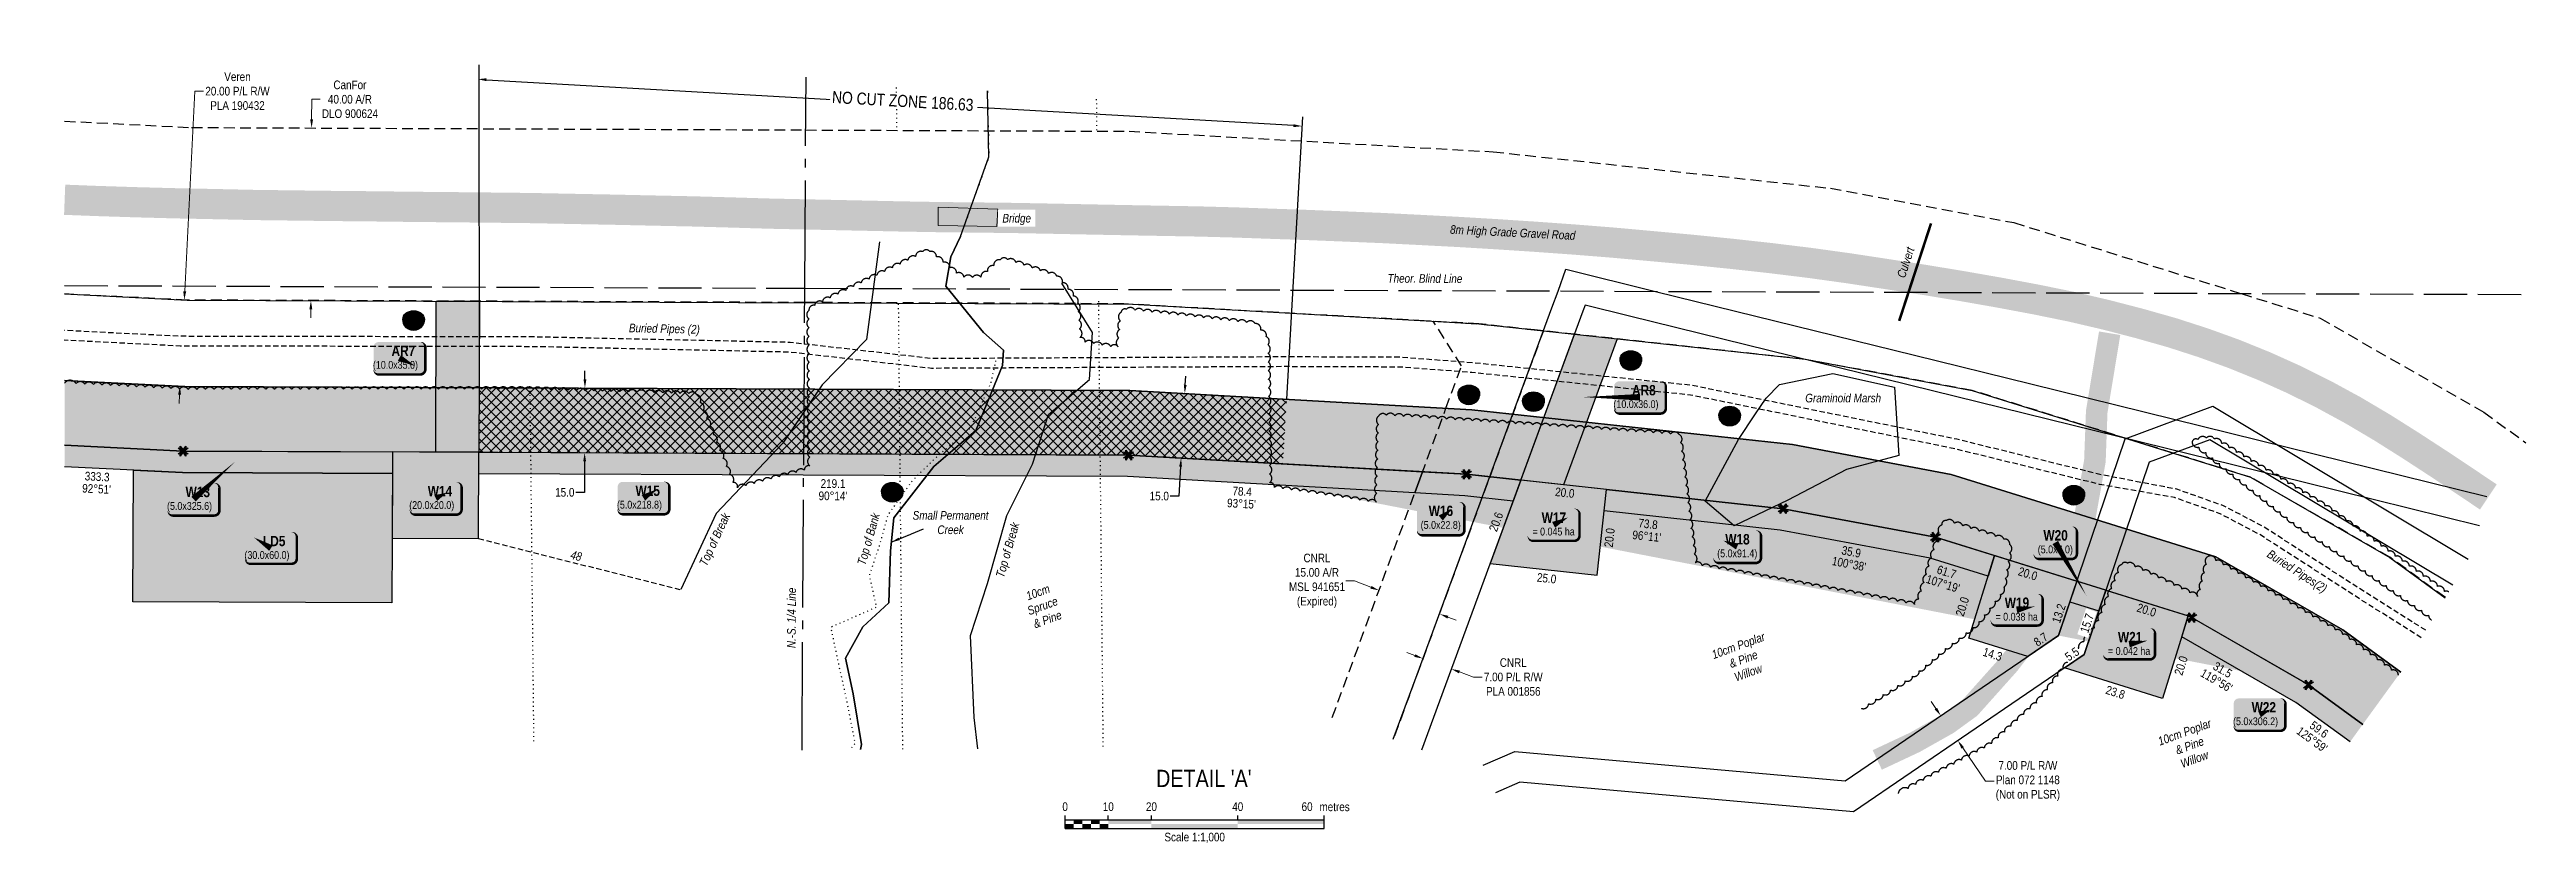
# Model space of a CAD drawing. Extents: x 471563 to 508050, y 6028961 to 6050146.
# Drawn here: x 471823 to 474691, y 6044104 to 6045025 of the extents above; entities that cross this region are included whole.
import ezdxf
from ezdxf.enums import TextEntityAlignment as Align

# ---------------------------------------------------------------- set-up
doc = ezdxf.new("R2010")
doc.units = 0
doc.header["$LTSCALE"] = 5
doc.header["$PDSIZE"] = 0.5
for name, pattern in [('0', [1, 1, 0]), ('foc-ACCESSROAD', [3.75, 2.5, -1.25]), ('foc-QUARTERLINE', [33, 25, -3, 2, -3]), ('foc-TIELINE', [1.875, 1.25, -0.625]), ('foc-TOPO', [1, 0.2, -0.8]), ('foc-UNSURVEYED', [12.5, 10, -2.5]), ('foc-WHEELTRACKS', [2, 0.4, -1.6]), ('UG_PIPE', [1.875, 1.25, -0.625])]:
    doc.linetypes.add(name, pattern=pattern)
doc.layers.get('Defpoints').update_dxf_attribs({"color": 9})
for name, color, linetype, lineweight in [('AS-GENERAL', 48, 'Continuous', 18), ('C-AR-T', 13, 'Continuous', 9), ('F-AR-T', 190, 'Continuous', 9), ('F-RW-T', 190, 'Continuous', 9), ('P-TEMP-T', 46, 'Continuous', 18), ('T-TEXT', 48, 'Continuous', 18), ('T-TIE-T', 201, 'Continuous', 18)]:
    doc.layers.add(name, color=color, linetype=linetype, lineweight=lineweight)
for name, color, linetype in [('AS-PIPE-UG', 44, 'UG_PIPE'), ('AS-PIPE-UG-T', 44, 'Continuous'), ('AS-ROADS', 254, 'Continuous'), ('C-RW', 13, 'Continuous'), ('DETAIL-T', 7, 'Continuous'), ('F-AR', 190, 'foc-ACCESSROAD'), ('F-RW', 190, 'Continuous'), ('F-WS', 190, 'foc-ACCESSROAD'), ('L-BD1', 253, 'Continuous'), ('L-MON', 1, 'Continuous'), ('L-SECQ', 8, 'foc-QUARTERLINE'), ('L-USEC', 7, 'foc-UNSURVEYED'), ('P-CROSSINGS', 250, 'Continuous'), ('P-CROSSINGS AR', 250, 'Continuous'), ('P-PROPOSED', 10, 'Continuous'), ('P-PROPOSED-H', 21, 'Continuous'), ('P-TEMP-BLOCKS', 250, 'Continuous'), ('P-TEMP-BLUE-BORE-H', 131, 'Continuous'), ('P-TEMP-H', 41, 'Continuous'), ('P-TEMP-NO CUT-H', 104, 'Continuous'), ('P-TEMP-NO CUT-T', 143, 'Continuous'), ('P-TEMP_LOG DECK', 46, 'Continuous'), ('P-TEMP_WORKSPACE', 46, 'Continuous'), ('P-TXT', 4, 'Continuous'), ('P-WORKAREA', 113, 'Continuous'), ('P-WORKAREA-H', 111, 'Continuous'), ('T-BUSH', 110, '0'), ('T-BUSH-T', 110, 'Continuous'), ('T-LOW-AREA', 48, 'foc-TOPO'), ('T-SLOPE', 48, 'Continuous'), ('T-TIE', 201, 'foc-TIELINE'), ('T-VEGETATION-CHANGE', 104, 'foc-TOPO'), ('T-WATER', 160, 'Continuous'), ('T-WATER-P3', 160, 'foc-WHEELTRACKS'), ('T-WATER-T', 170, 'Continuous'), ('WETLAND', 143, 'Continuous'), ('WETLAND-T', 146, 'Continuous')]:
    doc.layers.add(name, color=color, linetype=linetype)
doc.styles.add('80', font='ARIALN.TTF', dxfattribs={"height": 10})
doc.styles.add('80CG', font='ARIALN.TTF', dxfattribs={"height": 10})
doc.styles.add('80L', font='ARIALN.TTF', dxfattribs={"height": 10})
doc.styles.add('80LS', font='ARIALNI.TTF', dxfattribs={"height": 10})
doc.styles.add('BOLD', font='ARIALNB.TTF')
doc.styles.add('Crossing', font='ARIALN.TTF', dxfattribs={"height": 10})
doc.styles.add('foc-LtypeFont', font='ARIALN.TTF', dxfattribs={"height": 7.35})
doc.styles.add('MtXpl_Arial_Narrow', font='ARIALNI.TTF')
doc.linetypes.add('foc-TOPO-flowdirection-NOLINE', pattern='A,0,[">",foc-LtypeFont,S=0.3,R=0,X=0,Y=-0.945],-20,[">",foc-LtypeFont,S=0.3,R=0,X=0,Y=-0.945],0', length=20)
doc.dimstyles.new('Compass 5 000', dxfattribs={"dimscale": 5, "dimtxt": 9, "dimasz": 2, "dimexe": 0.2, "dimexo": 0.0625, "dimgap": 0.5, "dimtad": 0, "dimtih": 1, "dimtoh": 1, "dimzin": 0, "dimdsep": 46, "dimtxsty": '80CG', "dimcen": 0.1, "dimse1": 1, "dimse2": 1, "dimclrd": 256, "dimclrt": 256, "dimaunit": 1, "dimadec": 4, "dimazin": 0, "dimtfac": 0.06, "dimtofl": 0, "dimtmove": 0, "dimatfit": 1, "dimfxl": 0.2, "dimtolj": 1, "dimtzin": 0, "dimlwd": -1, "dimarcsym": 0})

msp = doc.modelspace()

# ---------------------------------------------------------------- texts
at = {"layer": 'AS-PIPE-UG-T', "char_height": 9.9948, "attachment_point": 1, "style": '80L'}
for s, width, insert, rotation in [('\\pi0.32038;{\\fArial Narrow|b0|i1|c0|p34;Buried Pipes (2)}', 81.57407, (472493.388, 6044707.858), 358.770864), ('\\pi0.31954;{\\fArial Narrow|b0|i1|c0|p34;Buried Pipes(2)}', 78.3885, (474394.561, 6044446.744), 327.233253)]:
    msp.add_mtext_dynamic_manual_height_columns(s, width=width, gutter_width=50, heights=[0], dxfattribs=dict(at, insert=insert, rotation=rotation))
at = {"layer": 'DETAIL-T', "color": 3, "insert": (473159.232, 6044180.971), "char_height": 19.9894, "width": 223.7397, "attachment_point": 5, "style": '80CG'}
msp.add_mtext("DETAIL 'A'", dxfattribs=at)
at = {"layer": 'L-BD1', "style": '80L'}
for s, rotation, p in [('333.3', 357.1377, (471877.838, 6044530.605)), ("92°51'", 357.1377, (471877.127, 6044516.38)), ("90°14'", 359.7563, (472729.818, 6044508.255)), ('219.1', 359.7563, (472729.879, 6044522.498)), ("93°15'", 356.7397, (473202.842, 6044499.253)), ('78.4', 356.7397, (473203.652, 6044513.472)), ('73.8', 353.8073, (473673.684, 6044475.715)), ("96°11'", 353.8073, (473672.147, 6044461.556)), ('35.9', 349.3683, (473908.989, 6044443.535)), ("100°38'", 349.3683, (473906.361, 6044429.537)), ("107°19'", 342.575, (474015.115, 6044406.536)), ('61.7', 342.575, (474019.38, 6044420.124)), ("119°56'", 330.0133, (474331.922, 6044294.434)), ('31.5', 330.0133, (474339.04, 6044306.77)), ('59.6', 324.0146, (474450.669, 6044237.673))]:
    msp.add_text(s, height=9.9947, rotation=rotation, dxfattribs=at).set_placement(p, align=Align.MIDDLE)
at = {"layer": 'L-SECQ', "insert": (472676.538, 6044322.703), "char_height": 9.99471, "attachment_point": 1, "rotation": 89.659787, "style": '80L'}
msp.add_mtext_dynamic_manual_height_columns('\\A1;\\pi9.24974;{\\fArial Narrow|b0|i1|c0|p34;N.-S. 1/4 Line}', width=87.67162, gutter_width=250.002, heights=[0], dxfattribs=at)
at = {"layer": 'L-USEC', "insert": (473370.64, 6044765.209), "char_height": 9.99471, "attachment_point": 1, "rotation": 359.792311, "style": '80L'}
msp.add_mtext_dynamic_manual_height_columns('\\pi1.40941;{\\fArial Narrow|b0|i1|c0|p34;Theor. Blind Line}', width=87.67162, gutter_width=250.002, heights=[0], dxfattribs=at)
at = {"layer": 'P-TEMP-T', "style": '80L'}
for s, rotation, p in [('20.0', 353.807306, (473577.299, 6044511.954)), ('20.6', 69.827986, (473497.64, 6044478.158)), ('20.0', 83.807306, (473628.981, 6044459.774)), ('25.0', 353.807306, (473556.252, 6044412.821)), ('20.0', 342.686284, (474113.427, 6044418.053)), ('20.0', 72.686284, (474037.568, 6044380.037)), ('13.2', 71.400716, (474149.304, 6044372.068)), ('20.0', 342.686284, (474250.941, 6044375.991)), ('14.3', 342.686284, (474072.581, 6044324.785)), ('8.7', 34.358711, (474128.392, 6044341.994)), ('20.0', 72.686284, (474290.763, 6044311.656)), ('23.8', 342.686284, (474214.76, 6044280.727))]:
    msp.add_text(s, height=9.9947, rotation=rotation, dxfattribs=at).set_placement(p, align=Align.MIDDLE)
at = {"layer": 'T-BUSH-T', "char_height": 9.99475, "attachment_point": 1, "rotation": 20, "style": '80LS'}
for s, width, insert in [('\\pi19.75017;10cm \\P\\pi15.21639;Spruce\\P\\pi16.53221;& Pine', 65.61214, (472933.757, 6044389.792)), ('\\pi2.5865;10cm Poplar \\P\\pi18.10018;& Pine\\P\\pi18.24335;Willow', 68.74807, (473743.844, 6044327.643)), ('\\pi2.5865;10cm Poplar \\P\\pi18.10018;& Pine\\P\\pi18.24335;Willow', 68.74807, (474260.54, 6044227.372))]:
    msp.add_mtext_dynamic_manual_height_columns(s, width=width, gutter_width=50, heights=[0], dxfattribs=dict(at, insert=insert))
at = {"layer": 'T-TEXT', "attachment_point": 1}
for s, width, gutter_width, insert, char_height, rotation, style in [('8m High Grade Gravel Road', 145.8379, 50, (473444.781, 6044821.975), 9.99475, 357.1348, '80LS'), ('\\pi0.57785;{\\fArial Narrow|b0|i1|c0|p34;Culvert}', 36.82578, 250.002, (473961.415, 6044762.412), 9.99471, 71.917444, '80L'), ('\\pi0.77994;Top of Break', 66.30055, 250.002, (472574.142, 6044429.463), 9.99471, 65.090256, '80LS'), ('\\pi2.68548;Top of Bank', 66.30055, 250.002, (472756.928, 6044427.371), 9.99471, 73.959468, '80LS'), ('\\pi0.77994;Top of Break', 66.30055, 250.002, (472917.88, 6044414.807), 9.99471, 73.959468, '80LS')]:
    msp.add_mtext_dynamic_manual_height_columns(s, width=width, gutter_width=gutter_width, heights=[0], dxfattribs=dict(at, insert=insert, char_height=char_height, rotation=rotation, style=style))
at = {"layer": 'WETLAND-T', "insert": (473855.079, 6044626.541), "char_height": 9.99471, "attachment_point": 1, "style": '80L'}
msp.add_mtext_dynamic_manual_height_columns('\\pi0.62878;{\\fArial Narrow|b0|i1|c0|p34;Graminoid Marsh}', width=87.67162, gutter_width=250.002, heights=[0], dxfattribs=at)

# ---------------------------------------------------------------- blocks, each defined once
blk = doc.blocks.new('xing2')
h = blk.add_hatch(color=50)
h.dxf.hatch_style = 1
edge = h.paths.add_edge_path()
edge.add_ellipse((0, 0), major_axis=(-12.5, 0), ratio=0.816297, start_angle=0, end_angle=360)
h = blk.add_hatch(color=250)
h.dxf.hatch_style = 1
edge = h.paths.add_edge_path()
edge.add_ellipse((0, -2), major_axis=(-12.5, 0), ratio=0.816297, start_angle=0, end_angle=180)
edge.add_line((12.5, -2), (12.5, 0))
edge.add_ellipse((0, 0), major_axis=(-12.5, 0), ratio=0.816297, start_angle=0, end_angle=180, ccw=False)
edge.add_line((-12.5, 0), (-12.5, -2))
at = {"color": 250}
blk.add_ellipse((0, 0), major_axis=(-12.5, 0), ratio=0.816297, dxfattribs=at)
blk.add_ellipse((0, -2), major_axis=(-12.5, 0), ratio=0.816297, start_param=0, end_param=3.141593, dxfattribs=at)
at = {"color": 250, "style": 'Crossing'}
blk.add_attdef('CROSSING', text='', height=9, dxfattribs=at).set_placement((0.1, 0), align=Align.MIDDLE_CENTER)
at = {"color": 250, "style": 'Crossing', "flags": 1}
for tag, p in [('DESCRIPTION', (0.1, -25.8)), ('OWNER', (0.1, -12.5)), ('LOCATION', (0.1, -39.3)), ('DWG_REF', (0.1, -52.8))]:
    blk.add_attdef(tag, text='', height=9, dxfattribs=at).set_placement(p, align=Align.MIDDLE_CENTER)
blk = doc.blocks.new('TEMP')
h = blk.add_hatch(color=255)
h.dxf.hatch_style = 1
h.paths.add_polyline_path([(0, 0.25), (-0.67, 1.15), (-0.67, 0.67), (-1.15, 0.67), (-0.25, 0), (-1.15, -0.67), (-0.67, -0.67), (-0.67, -1.15), (0, -0.25), (0.67, -1.15), (0.67, -0.67), (1.15, -0.67), (0.25, 0), (1.15, 0.67), (0.67, 0.67), (0.67, 1.15)])
h.paths.add_polyline_path([(0.57, 0.85), (0.57, 0.57), (0.85, 0.57), (0.08, 0), (0.85, -0.57), (0.57, -0.57), (0.57, -0.85), (0, -0.08), (-0.57, -0.85), (-0.57, -0.57), (-0.85, -0.57), (-0.08, 0), (-0.85, 0.57), (-0.57, 0.57), (-0.57, 0.85), (0, 0.08)], flags=16)
h = blk.add_hatch(color=1)
h.dxf.hatch_style = 1
h.paths.add_polyline_path([(0, 0.08), (-0.57, 0.85), (-0.57, 0.57), (-0.85, 0.57), (-0.08, 0), (-0.85, -0.57), (-0.57, -0.57), (-0.57, -0.85), (0, -0.08), (0.57, -0.85), (0.57, -0.57), (0.85, -0.57), (0.08, 0), (0.85, 0.57), (0.57, 0.57), (0.57, 0.85)])
h = blk.add_hatch(color=1)
h.dxf.hatch_style = 1
h.paths.add_polyline_path([(-0.08, 0), (-0.85, 0.57), (-0.57, 0.57), (-0.57, 0.85), (0, 0.08), (0.57, 0.85), (0.57, 0.57), (0.85, 0.57), (0.08, 0), (0.85, -0.57), (0.57, -0.57), (0.57, -0.85), (0, -0.08), (-0.57, -0.85), (-0.57, -0.57), (-0.85, -0.57)])
at = {"color": 1}
for p, q in [((-0.08, 0), (0.08, 0)), ((0, 0.08), (0, -0.08))]:
    blk.add_line(p, q, dxfattribs=at)
at = {"color": 255, "flags": 128}
blk.add_lwpolyline([(-0.25, 0), (-1.15, 0.67), (-0.67, 0.67), (-0.67, 1.15), (0, 0.25), (0.67, 1.15), (0.67, 0.67), (1.15, 0.67), (0.25, 0), (1.15, -0.67), (0.67, -0.67), (0.67, -1.15), (0, -0.25), (-0.67, -1.15), (-0.67, -0.67), (-1.15, -0.67)], close=True, dxfattribs=at)
at = {"color": 1, "flags": 128}
blk.add_lwpolyline([(-0.08, 0), (-0.85, 0.57), (-0.57, 0.57), (-0.57, 0.85), (0, 0.08), (0.57, 0.85), (0.57, 0.57), (0.85, 0.57), (0.08, 0), (0.85, -0.57), (0.57, -0.57), (0.57, -0.85), (0, -0.08), (-0.57, -0.85), (-0.57, -0.57), (-0.85, -0.57)], close=True, dxfattribs=at)
blk = doc.blocks.new('*U102')
h = blk.add_hatch(color=191)
edge = h.paths.add_edge_path()
edge.add_line((-24, -18.2), (24, -18.2))
edge.add_arc((24, -12.2), 6, 270, 360)
edge.add_line((30, -12.2), (30, 12.5))
edge.add_arc((24, 12.5), 6, 0, 90)
edge.add_line((24, 18.5), (-24, 18.5))
edge.add_arc((-24, 12.5), 6, 90, 180)
edge.add_line((-30, 12.5), (-30, -12.2))
edge.add_arc((-24, -12.2), 6, 180, 270)
at = {"color": 250, "flags": 128}
blk.add_lwpolyline([(-24, -18.2, 3, 3, 0), (24, -18.2, 3, 3, 0.414214), (30, -12.2, 3, 3, 0), (30, 12.5, 3, 0, 0.414214), (24, 18.5, 0, 0, 0), (-24, 18.5, 0, 0, 0.414214), (-30, 12.5, 0, 0, 0), (-30, -12.2, 0, 3, 0.414214)], format="xyseb", close=True, dxfattribs=at)
at = {"flags": 128}
blk.add_lwpolyline([(-19.7, 12.4, 0, 7.5, 0), (0, 0, 0, 0, 0)], format="xyseb", dxfattribs=at)
at = {"color": 250}
for tag, p, height, style in [('TEMP_AREA_W1_001', (-9.2, 2.2), 12, 'BOLD'), ('ENTER_TEXT_001', (-30.7, -12.5), 9, '80')]:
    blk.add_attdef(tag, p, '', height=height, dxfattribs=dict(at, style=style))
blk = doc.blocks.new('*U269')
h = blk.add_hatch(color=111)
edge = h.paths.add_edge_path()
edge.add_line((-24, -19.2), (24, -19.2))
edge.add_arc((24, -13.2), 6, 270, 360)
edge.add_line((30, -13.2), (30, 12.5))
edge.add_arc((24, 12.5), 6, 0, 90)
edge.add_line((24, 18.5), (-24, 18.5))
edge.add_arc((-24, 12.5), 6, 90, 180)
edge.add_line((-30, 12.5), (-30, -13.2))
edge.add_arc((-24, -13.2), 6, 180, 270)
at = {"color": 250, "flags": 128}
blk.add_lwpolyline([(-24, -19.2, 3, 3, 0), (24, -19.2, 3, 3, 0.414214), (30, -13.2, 3, 3, 0), (30, 12.5, 3, 0, 0.414214), (24, 18.5, 0, 0, 0), (-24, 18.5, 0, 0, 0.414214), (-30, 12.5, 0, 0, 0), (-30, -13.2, 0, 3, 0.414214)], format="xyseb", close=True, dxfattribs=at)
at = {"flags": 128}
blk.add_lwpolyline([(18, -9.3, 0, 7.5, 0), (0, 0, 0, 0, 0)], format="xyseb", dxfattribs=at)
at = {"color": 250}
for tag, p, height, style in [('TEMP_AREA_W1_001', (-9.2, 2.2), 12, 'BOLD'), ('ENTER_TEXT_001', (-30.7, -12.5), 9, '80')]:
    blk.add_attdef(tag, p, '', height=height, dxfattribs=dict(at, style=style))
blk = doc.blocks.new('*U268')
h = blk.add_hatch(color=191)
edge = h.paths.add_edge_path()
edge.add_line((-24, -19.1), (24, -19.1))
edge.add_arc((24, -13.1), 6, 270, 360)
edge.add_line((30, -13.1), (30, 12.5))
edge.add_arc((24, 12.5), 6, 0, 90)
edge.add_line((24, 18.5), (-24, 18.5))
edge.add_arc((-24, 12.5), 6, 90, 180)
edge.add_line((-30, 12.5), (-30, -13.1))
edge.add_arc((-24, -13.1), 6, 180, 270)
at = {"color": 250, "flags": 128}
blk.add_lwpolyline([(-24, -19.1, 3, 3, 0), (24, -19.1, 3, 3, 0.414214), (30, -13.1, 3, 3, 0), (30, 12.5, 3, 0, 0.414214), (24, 18.5, 0, 0, 0), (-24, 18.5, 0, 0, 0.414214), (-30, 12.5, 0, 0, 0), (-30, -13.1, 0, 3, 0.414214)], format="xyseb", close=True, dxfattribs=at)
at = {"flags": 128}
blk.add_lwpolyline([(12.6, 6.3, 0, 7.5, 0), (0, 0, 0, 0, 0)], format="xyseb", dxfattribs=at)
at = {"color": 250}
for tag, p, height, style in [('TEMP_AREA_W1_001', (-9.2, 2.2), 12, 'BOLD'), ('ENTER_TEXT_001', (-30.7, -12.5), 9, '80')]:
    blk.add_attdef(tag, p, '', height=height, dxfattribs=dict(at, style=style))
blk = doc.blocks.new('*U272')
h = blk.add_hatch(color=111)
edge = h.paths.add_edge_path()
edge.add_line((-24, -18.9), (24, -18.9))
edge.add_arc((24, -12.9), 6, 270, 360)
edge.add_line((30, -12.9), (30, 12.5))
edge.add_arc((24, 12.5), 6, 0, 90)
edge.add_line((24, 18.5), (-24, 18.5))
edge.add_arc((-24, 12.5), 6, 90, 180)
edge.add_line((-30, 12.5), (-30, -12.9))
edge.add_arc((-24, -12.9), 6, 180, 270)
at = {"flags": 128}
blk.add_lwpolyline([(-66.3, 0.2, 0, 7.5, 0), (0, 0, 0, 0, 0)], format="xyseb", dxfattribs=at)
at = {"color": 250, "flags": 128}
blk.add_lwpolyline([(-24, -18.9, 3, 3, 0), (24, -18.9, 3, 3, 0.414214), (30, -12.9, 3, 3, 0), (30, 12.5, 3, 0, 0.414214), (24, 18.5, 0, 0, 0), (-24, 18.5, 0, 0, 0.414214), (-30, 12.5, 0, 0, 0), (-30, -12.9, 0, 3, 0.414214)], format="xyseb", close=True, dxfattribs=at)
at = {"color": 250}
for tag, p, height, style in [('TEMP_AREA_W1_001', (-9.2, 2.2), 12, 'BOLD'), ('ENTER_TEXT_001', (-30.7, -12.5), 9, '80')]:
    blk.add_attdef(tag, p, '', height=height, dxfattribs=dict(at, style=style))
blk = doc.blocks.new('*U273')
h = blk.add_hatch(color=191)
edge = h.paths.add_edge_path()
edge.add_line((-24, -18.6), (24, -18.6))
edge.add_arc((24, -12.6), 6, 270, 360)
edge.add_line((30, -12.6), (30, 12.5))
edge.add_arc((24, 12.5), 6, 0, 90)
edge.add_line((24, 18.5), (-24, 18.5))
edge.add_arc((-24, 12.5), 6, 90, 180)
edge.add_line((-30, 12.5), (-30, -12.6))
edge.add_arc((-24, -12.6), 6, 180, 270)
at = {"color": 250, "flags": 128}
blk.add_lwpolyline([(-24, -18.6, 3, 3, 0), (24, -18.6, 3, 3, 0.414214), (30, -12.6, 3, 3, 0), (30, 12.5, 3, 0, 0.414214), (24, 18.5, 0, 0, 0), (-24, 18.5, 0, 0, 0.414214), (-30, 12.5, 0, 0, 0), (-30, -12.6, 0, 3, 0.414214)], format="xyseb", close=True, dxfattribs=at)
at = {"flags": 128}
blk.add_lwpolyline([(16.7, 8.5, 0, 7.5, 0), (0, 0, 0, 0, 0)], format="xyseb", dxfattribs=at)
at = {"color": 250}
for tag, p, height, style in [('TEMP_AREA_W1_001', (-9.2, 2.2), 12, 'BOLD'), ('ENTER_TEXT_001', (-30.7, -12.5), 9, '80')]:
    blk.add_attdef(tag, p, '', height=height, dxfattribs=dict(at, style=style))
blk = doc.blocks.new('*U431')
h = blk.add_hatch(color=191)
edge = h.paths.add_edge_path()
edge.add_line((-24, -18.1), (24, -18.1))
edge.add_arc((24, -12.1), 6, 270, 360)
edge.add_line((30, -12.1), (30, 12.5))
edge.add_arc((24, 12.5), 6, 0, 90)
edge.add_line((24, 18.5), (-24, 18.5))
edge.add_arc((-24, 12.5), 6, 90, 180)
edge.add_line((-30, 12.5), (-30, -12.1))
edge.add_arc((-24, -12.1), 6, 180, 270)
at = {"color": 250, "flags": 128}
blk.add_lwpolyline([(-24, -18.1, 3, 3, 0), (24, -18.1, 3, 3, 0.414214), (30, -12.1, 3, 3, 0), (30, 12.5, 3, 0, 0.414214), (24, 18.5, 0, 0, 0), (-24, 18.5, 0, 0, 0.414214), (-30, 12.5, 0, 0, 0), (-30, -12.1, 0, 3, 0.414214)], format="xyseb", close=True, dxfattribs=at)
at = {"flags": 128}
blk.add_lwpolyline([(20.7, 4, 0, 7.5, 0), (0, 0, 0, 0, 0)], format="xyseb", dxfattribs=at)
at = {"color": 250}
for tag, p, height, style in [('TEMP_AREA_W1_001', (-9.2, 2.2), 12, 'BOLD'), ('ENTER_TEXT_001', (-30.7, -12.5), 9, '80')]:
    blk.add_attdef(tag, p, '', height=height, dxfattribs=dict(at, style=style))
blk = doc.blocks.new('*U215')
h = blk.add_hatch(color=191)
edge = h.paths.add_edge_path()
edge.add_line((-24, -17.6), (24, -17.6))
edge.add_arc((24, -11.6), 6, 270, 360)
edge.add_line((30, -11.6), (30, 12.5))
edge.add_arc((24, 12.5), 6, 0, 90)
edge.add_line((24, 18.5), (-24, 18.5))
edge.add_arc((-24, 12.5), 6, 90, 180)
edge.add_line((-30, 12.5), (-30, -11.6))
edge.add_arc((-24, -11.6), 6, 180, 270)
at = {"color": 250, "flags": 128}
blk.add_lwpolyline([(-24, -17.6, 3, 3, 0), (24, -17.6, 3, 3, 0.414214), (30, -11.6, 3, 3, 0), (30, 12.5, 3, 0, 0.414214), (24, 18.5, 0, 0, 0), (-24, 18.5, 0, 0, 0.414214), (-30, 12.5, 0, 0, 0), (-30, -11.6, 0, 3, 0.414214)], format="xyseb", close=True, dxfattribs=at)
at = {"flags": 128}
blk.add_lwpolyline([(20.7, 4, 0, 7.5, 0), (0, 0, 0, 0, 0)], format="xyseb", dxfattribs=at)
at = {"color": 250}
for tag, p, height, style in [('TEMP_AREA_W1_001', (-9.2, 2.2), 12, 'BOLD'), ('ENTER_TEXT_001', (-30.7, -12.5), 9, '80')]:
    blk.add_attdef(tag, p, '', height=height, dxfattribs=dict(at, style=style))
blk = doc.blocks.new('*U270')
h = blk.add_hatch(color=191)
edge = h.paths.add_edge_path()
edge.add_line((-24, -19.1), (24, -19.1))
edge.add_arc((24, -13.1), 6, 270, 360)
edge.add_line((30, -13.1), (30, 12.5))
edge.add_arc((24, 12.5), 6, 0, 90)
edge.add_line((24, 18.5), (-24, 18.5))
edge.add_arc((-24, 12.5), 6, 90, 180)
edge.add_line((-30, 12.5), (-30, -13.1))
edge.add_arc((-24, -13.1), 6, 180, 270)
at = {"color": 250, "flags": 128}
blk.add_lwpolyline([(-24, -19.1, 3, 3, 0), (24, -19.1, 3, 3, 0.414214), (30, -13.1, 3, 3, 0), (30, 12.5, 3, 0, 0.414214), (24, 18.5, 0, 0, 0), (-24, 18.5, 0, 0, 0.414214), (-30, 12.5, 0, 0, 0), (-30, -13.1, 0, 3, 0.414214)], format="xyseb", close=True, dxfattribs=at)
at = {"flags": 128}
blk.add_lwpolyline([(16.3, 10.1, 0, 7.5, 0), (0, 0, 0, 0, 0)], format="xyseb", dxfattribs=at)
at = {"color": 250}
for tag, p, height, style in [('TEMP_AREA_W1_001', (-9.2, 2.2), 12, 'BOLD'), ('ENTER_TEXT_001', (-30.7, -12.5), 9, '80')]:
    blk.add_attdef(tag, p, '', height=height, dxfattribs=dict(at, style=style))
blk = doc.blocks.new('*U271')
h = blk.add_hatch(color=111)
edge = h.paths.add_edge_path()
edge.add_line((-21.5, -20), (21.5, -20))
edge.add_arc((21.5, -14), 6, 270, 360)
edge.add_line((27.5, -14), (27.5, 12.5))
edge.add_arc((21.5, 12.5), 6, 0, 90)
edge.add_line((21.5, 18.5), (-21.5, 18.5))
edge.add_arc((-21.5, 12.5), 6, 90, 180)
edge.add_line((-27.5, 12.5), (-27.5, -14))
edge.add_arc((-21.5, -14), 6, 180, 270)
at = {"color": 250, "flags": 128}
blk.add_lwpolyline([(-21.5, -20, 3, 3, 0), (21.5, -20, 3, 3, 0.414214), (27.5, -14, 3, 3, 0), (27.5, 12.5, 3, 0, 0.414214), (21.5, 18.5, 0, 0, 0), (-21.5, 18.5, 0, 0, 0.414214), (-27.5, 12.5, 0, 0, 0), (-27.5, -14, 0, 3, 0.414214)], format="xyseb", close=True, dxfattribs=at)
at = {"flags": 128}
blk.add_lwpolyline([(13.2, 10.8, 0, 7.5, 0), (0, 0, 0, 0, 0)], format="xyseb", dxfattribs=at)
at = {"color": 250}
for tag, p, height, style in [('TEMP_AREA_W1_001', (-9.2, 2.2), 12, 'BOLD'), ('ENTER_TEXT_001', (-30.7, -12.5), 9, '80')]:
    blk.add_attdef(tag, p, '', height=height, dxfattribs=dict(at, style=style))
blk = doc.blocks.new('*U230')
h = blk.add_hatch(color=191)
edge = h.paths.add_edge_path()
edge.add_line((-21.5, -19.1), (21.5, -19.1))
edge.add_arc((21.5, -13.1), 6, 270, 360)
edge.add_line((27.5, -13.1), (27.5, 12.5))
edge.add_arc((21.5, 12.5), 6, 0, 90)
edge.add_line((21.5, 18.5), (-21.5, 18.5))
edge.add_arc((-21.5, 12.5), 6, 90, 180)
edge.add_line((-27.5, 12.5), (-27.5, -13.1))
edge.add_arc((-21.5, -13.1), 6, 180, 270)
at = {"color": 250, "flags": 128}
blk.add_lwpolyline([(-21.5, -19.1, 3, 3, 0), (21.5, -19.1, 3, 3, 0.414214), (27.5, -13.1, 3, 3, 0), (27.5, 12.5, 3, 0, 0.414214), (21.5, 18.5, 0, 0, 0), (-21.5, 18.5, 0, 0, 0.414214), (-27.5, 12.5, 0, 0, 0), (-27.5, -13.1, 0, 3, 0.414214)], format="xyseb", close=True, dxfattribs=at)
at = {"flags": 128}
blk.add_lwpolyline([(-15.9, 6.7, 0, 7.5, 0), (0, 0, 0, 0, 0)], format="xyseb", dxfattribs=at)
at = {"color": 250}
for tag, p, height, style in [('TEMP_AREA_W1_001', (-9.2, 2.2), 12, 'BOLD'), ('ENTER_TEXT_001', (-30.7, -12.5), 9, '80')]:
    blk.add_attdef(tag, p, '', height=height, dxfattribs=dict(at, style=style))
blk = doc.blocks.new('*D274')
at = {"layer": 'Defpoints', "color": 0, "transparency": 16777216}
for p in [(473362.1, 6044398.8), (473334.8, 6044328.4), (473405.3, 6044301)]:
    blk.add_point(p, dxfattribs=at)
at = {"layer": 'F-AR-T', "transparency": 16777216}
for p, q in [((473333.8, 6044409.8), (473323.8, 6044409.8)), ((473352.8, 6044402.4), (473333.8, 6044409.8)), ((473441.9, 6044367.7), (473451.3, 6044364.1))]:
    blk.add_line(p, q, dxfattribs=at)
for points in [[(473353.4, 6044403.9), (473352.2, 6044400.8), (473362.1, 6044398.8)], [(473442.5, 6044369.3), (473441.3, 6044366.2), (473432.6, 6044371.4)]]:
    blk.add_solid(points, dxfattribs=at)
at = {"layer": 'F-AR-T', "transparency": 16777216, "insert": (473290.3, 6044409.8), "char_height": 10, "attachment_point": 5, "style": '80CG'}
blk.add_mtext('\\A1;CNRL\\P15.00 A/R\\PMSL 941651\\P(Expired)', dxfattribs=at)
blk = doc.blocks.new('*D275')
at = {"layer": 'Defpoints', "color": 0, "transparency": 16777216}
for p in [(473408.1, 6044306.6), (473445.8, 6044307.7), (473441, 6044294.5)]:
    blk.add_point(p, dxfattribs=at)
at = {"layer": 'F-RW-T', "transparency": 16777216}
for p, q in [((473403.6, 6044323.3), (473394.2, 6044326.7)), ((473455.2, 6044304.3), (473471.4, 6044298.4)), ((473471.4, 6044298.4), (473481.4, 6044298.4))]:
    blk.add_line(p, q, dxfattribs=at)
for points in [[(473404.2, 6044324.8), (473403, 6044321.7), (473413, 6044319.8)], [(473455.8, 6044305.9), (473454.7, 6044302.7), (473445.8, 6044307.7)]]:
    blk.add_solid(points, dxfattribs=at)
at = {"layer": 'F-RW-T', "transparency": 16777216, "insert": (473517.6, 6044298.4), "char_height": 10, "attachment_point": 5, "style": '80CG'}
blk.add_mtext('\\A1;CNRL\\P7.00 P/L R/W\\PPLA 001856', dxfattribs=at)
blk = doc.blocks.new('*D276')
at = {"layer": 'Defpoints', "color": 0, "transparency": 16777216}
for p in [(474062.6, 6044287.8), (474082.4, 6044258.9), (474032.4, 6044224.7)]:
    blk.add_point(p, dxfattribs=at)
at = {"layer": 'F-RW-T', "transparency": 16777216}
for p, q in [((474007, 6044261.9), (474001.3, 6044270.1)), ((474038, 6044216.5), (474064.4, 6044177.8)), ((474064.4, 6044177.8), (474074.4, 6044177.8))]:
    blk.add_line(p, q, dxfattribs=at)
for points in [[(474008.4, 6044262.8), (474005.6, 6044260.9), (474012.6, 6044253.6)], [(474039.4, 6044217.4), (474036.6, 6044215.5), (474032.4, 6044224.7)]]:
    blk.add_solid(points, dxfattribs=at)
at = {"layer": 'F-RW-T', "transparency": 16777216, "insert": (474113.5, 6044177.8), "char_height": 10, "attachment_point": 5, "style": '80CG'}
blk.add_mtext('\\A1;7.00 P/L R/W\\PPlan 072 1148\\P(Not on PLSR)', dxfattribs=at)
blk = doc.blocks.new('*U278')
h = blk.add_hatch(color=191)
edge = h.paths.add_edge_path()
edge.add_line((-24, -19.1), (24, -19.1))
edge.add_arc((24, -13.1), 6, 270, 360)
edge.add_line((30, -13.1), (30, 12.5))
edge.add_arc((24, 12.5), 6, 0, 90)
edge.add_line((24, 18.5), (-24, 18.5))
edge.add_arc((-24, 12.5), 6, 90, 180)
edge.add_line((-30, 12.5), (-30, -13.1))
edge.add_arc((-24, -13.1), 6, 180, 270)
at = {"flags": 128}
blk.add_lwpolyline([(47.7, 42.9, 0, 7.5, 0), (0, 0, 0, 0, 0)], format="xyseb", dxfattribs=at)
at = {"color": 250, "flags": 128}
blk.add_lwpolyline([(-24, -19.1, 3, 3, 0), (24, -19.1, 3, 3, 0.414214), (30, -13.1, 3, 3, 0), (30, 12.5, 3, 0, 0.414214), (24, 18.5, 0, 0, 0), (-24, 18.5, 0, 0, 0.414214), (-30, 12.5, 0, 0, 0), (-30, -13.1, 0, 3, 0.414214)], format="xyseb", close=True, dxfattribs=at)
at = {"color": 250}
for tag, p, height, style in [('TEMP_AREA_W1_001', (-9.2, 2.2), 12, 'BOLD'), ('ENTER_TEXT_001', (-30.7, -12.5), 9, '80')]:
    blk.add_attdef(tag, p, '', height=height, dxfattribs=dict(at, style=style))
blk = doc.blocks.new('*U389')
at = {"color": 0}
for p, q in [((-150, 0), (-150, 15)), ((-150, 10), (150.2, 10)), ((-150, 0), (150.2, 0)), ((-100, 10), (-100, 15)), ((-50, 10), (-50, 15)), ((50, 10), (50, 15)), ((150.2, 0), (150.2, 15))]:
    blk.add_line(p, q, dxfattribs=at)
for points in [[(-150, 5), (-140, 5), (-150, 0), (-140, 0)], [(-140, 10), (-130, 10), (-140, 5), (-130, 5)], [(-130, 5), (-120, 5), (-130, 0), (-120, 0)], [(-120, 10), (-110, 10), (-120, 5), (-110, 5)], [(-110, 5), (-100, 5), (-110, 0), (-100, 0)], [(-100, 10), (-50, 10), (-100, 5), (-50, 5)], [(-50, 5), (50, 5), (-50, 0), (50, 0)], [(50, 10), (150.2, 10), (50, 5), (150.2, 5)]]:
    blk.add_solid(points, dxfattribs=at)
at = {"color": 0, "style": '80'}
blk.add_text('metres', height=10, dxfattribs=at).set_placement((162.2, 20), align=Align.CENTER)
at = {"color": 0, "char_height": 10, "style": '80'}
for s, insert, attachment_point in [('0', (-150, 30.2), 2), ('10', (-100, 30.2), 2), ('20', (-50, 30.2), 2), ('40', (50, 30.2), 2), ('60', (136.7, 30.2), 3), ('Scale 1:1,000', (0.1, -5), 2)]:
    blk.add_mtext(s, dxfattribs=dict(at, insert=insert, attachment_point=attachment_point))
blk = doc.blocks.new('*D279')
at = {"layer": 'Defpoints', "color": 0, "transparency": 16777216}
for p in [(473121.5, 6044627.8), (473117.2, 6044552.9), (473132.9, 6044552)]:
    blk.add_point(p, dxfattribs=at)
at = {"layer": 'P-TXT', "transparency": 16777216}
for p, q in [((473137.8, 6044636.9), (473138.3, 6044646.8)), ((473132.4, 6044542.1), (473130.4, 6044508)), ((473130.4, 6044508), (473120.4, 6044508))]:
    blk.add_line(p, q, dxfattribs=at)
for points in [[(473136.1, 6044637), (473139.4, 6044636.8), (473137.2, 6044626.9)], [(473130.7, 6044542.1), (473134, 6044542), (473132.9, 6044552)]]:
    blk.add_solid(points, dxfattribs=at)
at = {"layer": 'P-TXT', "transparency": 16777216, "insert": (473107.7, 6044508), "char_height": 10, "attachment_point": 5, "style": '80CG'}
blk.add_mtext('\\A1;15.0', dxfattribs=at)
blk = doc.blocks.new('*D280')
at = {"layer": 'Defpoints', "color": 0, "transparency": 16777216}
for p in [(472398.2, 6044633.3), (472397.8, 6044558.4), (472442.3, 6044558.2)]:
    blk.add_point(p, dxfattribs=at)
at = {"layer": 'P-TXT', "transparency": 16777216}
for p, q in [((472442.6, 6044643.2), (472442.7, 6044653.2)), ((472442.2, 6044548.2), (472442.1, 6044512.3)), ((472442.1, 6044512.3), (472432.1, 6044512.3))]:
    blk.add_line(p, q, dxfattribs=at)
for points in [[(472441, 6044643.2), (472444.3, 6044643.1), (472442.6, 6044633.2)], [(472440.6, 6044548.2), (472443.9, 6044548.2), (472442.3, 6044558.2)]]:
    blk.add_solid(points, dxfattribs=at)
at = {"layer": 'P-TXT', "transparency": 16777216, "insert": (472419.3, 6044512.3), "char_height": 10, "attachment_point": 5, "style": '80CG'}
blk.add_mtext('\\A1;15.0', dxfattribs=at)
blk = doc.blocks.new('*U281')
h = blk.add_hatch(color=191)
edge = h.paths.add_edge_path()
edge.add_line((-24, -19.1), (24, -19.1))
edge.add_arc((24, -13.1), 6, 270, 360)
edge.add_line((30, -13.1), (30, 12.5))
edge.add_arc((24, 12.5), 6, 0, 90)
edge.add_line((24, 18.5), (-24, 18.5))
edge.add_arc((-24, 12.5), 6, 90, 180)
edge.add_line((-30, 12.5), (-30, -13.1))
edge.add_arc((-24, -13.1), 6, 180, 270)
at = {"color": 250, "flags": 128}
blk.add_lwpolyline([(-24, -19.1, 3, 3, 0), (24, -19.1, 3, 3, 0.414214), (30, -13.1, 3, 3, 0), (30, 12.5, 3, 0, 0.414214), (24, 18.5, 0, 0, 0), (-24, 18.5, 0, 0, 0.414214), (-30, 12.5, 0, 0, 0), (-30, -13.1, 0, 3, 0.414214)], format="xyseb", close=True, dxfattribs=at)
at = {"flags": 128}
blk.add_lwpolyline([(12.8, 5.5, 0, 7.5, 0), (0, 0, 0, 0, 0)], format="xyseb", dxfattribs=at)
at = {"color": 250}
for tag, p, height, style in [('TEMP_AREA_W1_001', (-9.2, 2.2), 12, 'BOLD'), ('ENTER_TEXT_001', (-30.7, -12.5), 9, '80')]:
    blk.add_attdef(tag, p, '', height=height, dxfattribs=dict(at, style=style))
blk = doc.blocks.new('*D282')
at = {"layer": 'Defpoints', "color": 0, "transparency": 16777216}
for p in [(472065.5, 6044934.6), (472126.1, 6044934.4), (472064.7, 6044734.7)]:
    blk.add_point(p, dxfattribs=at)
at = {"layer": 'F-AR-T', "transparency": 16777216}
for p, q in [((472126.1, 6044944.4), (472126.2, 6044967.6)), ((472126.2, 6044967.6), (472136.2, 6044967.6)), ((472125.2, 6044724.5), (472125.2, 6044714.5))]:
    blk.add_line(p, q, dxfattribs=at)
for points in [[(472124.5, 6044944.4), (472127.8, 6044944.4), (472126.1, 6044934.4)], [(472123.6, 6044724.5), (472126.9, 6044724.4), (472125.3, 6044734.5)]]:
    blk.add_solid(points, dxfattribs=at)
at = {"layer": 'F-AR-T', "transparency": 16777216, "insert": (472170.5, 6044967.6), "char_height": 10, "attachment_point": 5, "style": '80CG'}
blk.add_mtext('\\A1;CanFor\\P40.00 A/R\\PDLO 900624', dxfattribs=at)
blk = doc.blocks.new('*D283')
at = {"layer": 'C-AR-T', "transparency": 16777216}
for p, q in [((471979.2, 6044745.2), (471990.8, 6044977)), ((471990.8, 6044977), (472000.8, 6044977)), ((471973.2, 6044625.4), (471972.7, 6044615.4))]:
    blk.add_line(p, q, dxfattribs=at)
for points in [[(471977.5, 6044745.3), (471980.9, 6044745.1), (471978.7, 6044735.2)], [(471971.5, 6044625.5), (471974.9, 6044625.3), (471973.7, 6044635.4)]]:
    blk.add_solid(points, dxfattribs=at)
at = {"layer": 'Defpoints', "color": 0, "transparency": 16777216}
for p in [(471967.4, 6044735.8), (471978.7, 6044735.2), (471962.4, 6044636)]:
    blk.add_point(p, dxfattribs=at)
at = {"layer": 'C-AR-T', "transparency": 16777216, "insert": (472040.3, 6044977), "char_height": 10, "attachment_point": 5, "style": '80CG'}
blk.add_mtext('\\A1;Veren\\P20.00 P/L R/W\\PPLA 190432', dxfattribs=at)
blk = doc.blocks.new('Well_proximity')
h = blk.add_hatch(color=191)
h.dxf.hatch_style = 1
edge = h.paths.add_edge_path()
edge.add_ellipse((0, 0), major_axis=(-12.5, 0), ratio=0.816297, start_angle=0, end_angle=360)
h = blk.add_hatch(color=250)
h.dxf.hatch_style = 1
edge = h.paths.add_edge_path()
edge.add_ellipse((0, -2), major_axis=(-12.5, 0), ratio=0.816297, start_angle=0, end_angle=180)
edge.add_line((12.5, -2), (12.5, 0))
edge.add_ellipse((0, 0), major_axis=(-12.5, 0), ratio=0.816297, start_angle=0, end_angle=180, ccw=False)
edge.add_line((-12.5, 0), (-12.5, -2))
at = {"color": 250}
blk.add_ellipse((0, 0), major_axis=(-12.5, 0), ratio=0.816297, dxfattribs=at)
blk.add_ellipse((0, -2), major_axis=(-12.5, 0), ratio=0.816297, start_param=0, end_param=3.141593, dxfattribs=at)
at = {"color": 250, "style": '80L'}
blk.add_attdef('CROSSING', text='', height=9, dxfattribs=at).set_placement((0.1, 0), align=Align.MIDDLE_CENTER)
blk = doc.blocks.new('*U434')
h = blk.add_hatch(color=191)
edge = h.paths.add_edge_path()
edge.add_line((-19, -19.1), (19, -19.1))
edge.add_arc((19, -13.1), 6, 270, 360)
edge.add_line((25, -13.1), (25, 12.5))
edge.add_arc((19, 12.5), 6, 0, 90)
edge.add_line((19, 18.5), (-19, 18.5))
edge.add_arc((-19, 12.5), 6, 90, 180)
edge.add_line((-25, 12.5), (-25, -13.1))
edge.add_arc((-19, -13.1), 6, 180, 270)
at = {"color": 250, "flags": 128}
blk.add_lwpolyline([(-19, -19.1, 3, 3, 0), (19, -19.1, 3, 3, 0.414214), (25, -13.1, 3, 3, 0), (25, 12.5, 3, 0, 0.414214), (19, 18.5, 0, 0, 0), (-19, 18.5, 0, 0, 0.414214), (-25, 12.5, 0, 0, 0), (-25, -13.1, 0, 3, 0.414214)], format="xyseb", close=True, dxfattribs=at)
at = {"flags": 128}
blk.add_lwpolyline([(36.1, -61.7, 0, 7.5, 0), (0, 0, 0, 0, 0)], format="xyseb", dxfattribs=at)
at = {"color": 250}
for tag, p, height, style in [('TEMP_AREA_W1_001', (-9.2, 2.2), 12, 'BOLD'), ('ENTER_TEXT_001', (-30.7, -12.5), 9, '80')]:
    blk.add_attdef(tag, p, '', height=height, dxfattribs=dict(at, style=style))

# ---------------------------------------------------------------- dimensions: what is measured, and where the dimension line sits
at = {"layer": 'C-AR-T'}
dim = msp.add_linear_dim(base=(471978.703, 6044735.214), p1=(471962.397, 6044635.957), p2=(471967.388, 6044735.78), angle=87.137672, text='Veren\\P20.00 P/L R/W\\PPLA 190432', dimstyle='Compass 5 000', dxfattribs=at)
dim.commit()
dim.dimension.update_dxf_attribs({"geometry": '*D283', "text_midpoint": (472040.33, 6044976.963), "dimtype": 161})
at = {"layer": 'F-AR-T'}
for base, p1, p2, angle, text, picture, middle in [((472126.084, 6044934.38), (472064.731, 6044734.699), (472065.534, 6044934.623), 89.769966, 'CanFor\\P40.00 A/R\\PDLO 900624', '*D282', (472170.488, 6044967.64)), ((473362.137, 6044398.771), (473405.259, 6044300.981), (473334.774, 6044328.382), 158.756556, 'CNRL\\P15.00 A/R\\PMSL 941651\\P(Expired)', '*D274', (473290.298, 6044409.79))]:
    dim = msp.add_linear_dim(base=base, p1=p1, p2=p2, angle=angle, text=text, dimstyle='Compass 5 000', dxfattribs=at)
    dim.commit()
    dim.dimension.update_dxf_attribs({"geometry": picture, "text_midpoint": middle, "dimtype": 161})
at = {"layer": 'F-RW-T'}
for base, p1, p2, angle, text, picture, middle in [((473445.841, 6044307.744), (473408.135, 6044306.609), (473440.989, 6044294.539), 339.827986, 'CNRL\\P7.00 P/L R/W\\PPLA 001856', '*D275', (473517.633, 6044298.36)), ((474032.371, 6044224.72), (474062.634, 6044287.806), (474082.387, 6044258.913), 304.358711, '7.00 P/L R/W\\PPlan 072 1148\\P(Not on PLSR)', '*D276', (474113.489, 6044177.81))]:
    dim = msp.add_linear_dim(base=base, p1=p1, p2=p2, angle=angle, text=text, dimstyle='Compass 5 000', dxfattribs=at)
    dim.commit()
    dim.dimension.update_dxf_attribs({"geometry": picture, "text_midpoint": middle, "dimtype": 161})
at = {"layer": 'P-TXT'}
for base, p1, p2, angle, picture, middle in [((472442.282, 6044558.189), (472398.151, 6044633.343), (472397.831, 6044558.379), 269.7555, '*D280', (472419.334, 6044512.304)), ((473132.937, 6044552.038), (473121.46, 6044627.774), (473117.197, 6044552.935), 266.739734, '*D279', (473107.675, 6044507.98))]:
    dim = msp.add_linear_dim(base=base, p1=p1, p2=p2, angle=angle, text='15.0', dimstyle='Compass 5 000', dxfattribs=at)
    dim.commit()
    dim.dimension.update_dxf_attribs({"geometry": picture, "text_midpoint": middle, "dimtype": 161})

# ---------------------------------------------------------------- hatches: boundary and pattern name
at = {"layer": 'AS-GENERAL'}
h = msp.add_hatch(color=256, dxfattribs=at)
h.dxf.hatch_style = 1
h.paths.add_polyline_path([(472851.837, 6044842.508), (472920.621, 6044840.383), (472919.561, 6044820.277), (472851.834, 6044821.343)])
at = {"layer": 'P-PROPOSED-H'}
h = msp.add_hatch(color=256, dxfattribs=at)
h.dxf.hatch_style = 1
h.paths.add_polyline_path([(474545.295, 6044304.214), (474501.249, 6044243.558), (474437.31, 6044289.988), (474300.867, 6044368.559), (474006.554, 6044460.304), (473830.11, 6044493.426), (473463.451, 6044533.211), (473071.474, 6044555.539), (471977.279, 6044560.158), (471840.166, 6044567.014), (471840.166, 6044642.068), (471979.31, 6044635.111), (473073.765, 6044630.491), (473469.63, 6044607.941), (473841.085, 6044567.636), (474024.685, 6044533.171), (474331.09, 6044437.656), (474478.15, 6044352.971)])
edge = h.paths.add_edge_path(flags=17)
edge.add_arc((473070.71, 6044530.555), 24.987, 86.739735, 89.75814)
edge.add_arc((473461.392, 6044508.301), 24.987, 83.807306, 86.739734)
edge.add_arc((474000.51, 6044436.016), 24.987, 72.686284, 79.368286)
edge.add_arc((474290.792, 6044345.527), 24.987, 60.064365, 72.686284)
edge.add_arc((474423.696, 6044268.993), 24.987, 54.014625, 60.064365)
at = {"layer": 'P-TEMP-BLUE-BORE-H'}
h = msp.add_hatch(color=256, dxfattribs=at)
h.dxf.hatch_style = 1
h.paths.add_polyline_path([(473250.816, 6044545.323), (473071.474, 6044555.539), (472319.787, 6044558.712), (472320.103, 6044633.673), (473073.765, 6044630.491), (473255.079, 6044620.163)])
at = {"layer": 'P-TEMP-H'}
h = msp.add_hatch(color=256, dxfattribs=at)
h.dxf.hatch_style = 1
h.paths.add_polyline_path([(471840.166, 6044567.014), (471977.279, 6044560.158), (472219.84, 6044559.134), (472219.734, 6044534.148), (471976.602, 6044535.174), (471840.166, 6044541.996)])
h = msp.add_hatch(color=256, dxfattribs=at)
h.dxf.hatch_style = 1
h.paths.add_polyline_path([(472219.84, 6044559.134), (472219.418, 6044459.187), (472319.365, 6044458.765), (472319.787, 6044558.712)])
h = msp.add_hatch(color=256, dxfattribs=at)
h.dxf.hatch_style = 1
h.paths.add_polyline_path([(473403.587, 6044511.593), (473070.71, 6044530.555), (472319.681, 6044533.726), (472319.787, 6044558.712), (473071.474, 6044555.539), (473412.593, 6044536.108)])
h = msp.add_hatch(color=256, dxfattribs=at)
h.dxf.hatch_style = 1
h.paths.add_polyline_path([(471919.904, 6044538.009), (471976.602, 6044535.174), (472219.734, 6044534.148), (472219.101, 6044384.227), (471919.26, 6044385.493)])
h = msp.add_hatch(color=256, dxfattribs=at)
h.dxf.hatch_style = 1
h.paths.add_polyline_path([(473614.754, 6044416.26), (473625.536, 6044515.623), (473526.171, 6044526.405), (473490.653, 6044429.725)])
h = msp.add_hatch(color=256, dxfattribs=at)
h.dxf.hatch_style = 1
h.paths.add_polyline_path([(473625.536, 6044515.623), (473830.11, 6044493.426), (474006.554, 6044460.304), (474074.821, 6044439.024), (474067.385, 6044415.169), (474000.51, 6044436.016), (473826.452, 6044468.689), (473622.84, 6044490.782)])
h = msp.add_hatch(color=256, dxfattribs=at)
h.dxf.hatch_style = 1
h.paths.add_polyline_path([(474149.097, 6044346.682), (474113.374, 6044322.315), (474045.077, 6044343.605), (474074.821, 6044439.024), (474170.239, 6044409.28)])
h = msp.add_hatch(color=256, dxfattribs=at)
h.dxf.hatch_style = 1
h.paths.add_polyline_path([(474203.645, 6044398.866), (474299.063, 6044369.118), (474269.315, 6044273.701), (474155.983, 6044309.034), (474178.49, 6044324.386)])
h = msp.add_hatch(color=256, dxfattribs=at)
h.dxf.hatch_style = 1
h.paths.add_polyline_path([(474203.645, 6044398.866), (474170.223, 6044409.285), (474162.251, 6044385.597), (474195.674, 6044375.179)])
h = msp.add_hatch(color=256, dxfattribs=at)
h.dxf.hatch_style = 1
h.paths.add_polyline_path([(474501.249, 6044243.558), (474486.568, 6044223.339), (474423.696, 6044268.993), (474291.568, 6044345.08), (474299.063, 6044369.118), (474303.261, 6044367.18), (474437.31, 6044289.988)])
at = {"layer": 'P-TEMP-NO CUT-H', "ltscale": 2}
h = msp.add_hatch(dxfattribs=at)
h.set_pattern_fill('ANSI37', color=256, scale=2.498679, angle=90)
h.set_pattern_definition([(135, (-1213.851, 2112.88), (-5.609693392, -5.609693392), []), (225, (-1213.851, 2112.88), (5.609693392, -5.609693392), [])])
h.paths.add_polyline_path([(473250.816, 6044545.323), (473070.815, 6044555.542), (472319.787, 6044558.712), (472320.103, 6044633.673), (473073.765, 6044630.491), (473255.079, 6044620.163)])
at = {"layer": 'P-WORKAREA-H'}
h = msp.add_hatch(color=256, dxfattribs=at)
h.dxf.hatch_style = 1
h.paths.add_polyline_path([(472269.813, 6044558.923), (472270.552, 6044733.83), (472320.526, 6044733.728), (472319.787, 6044558.712)])
h = msp.add_hatch(color=256, dxfattribs=at)
h.dxf.hatch_style = 1
h.paths.add_polyline_path([(473526.171, 6044526.405), (473588.315, 6044695.563), (473637.985, 6044690.14), (473575.853, 6044521.014)])
h = msp.add_hatch(color=256, dxfattribs=at)
h.dxf.hatch_style = 1
h.paths.add_polyline_path([(473412.593, 6044536.108), (473463.451, 6044533.211), (473526.171, 6044526.405), (473517.292, 6044502.235), (473461.392, 6044508.301), (473403.587, 6044511.593)])

# ---------------------------------------------------------------- linework, layer by layer
at = {"layer": 'AS-GENERAL', "flags": 128}
msp.add_lwpolyline([(472851.837, 6044842.508), (472920.621, 6044840.383), (472919.561, 6044820.277), (472851.834, 6044821.343)], close=True, dxfattribs=at)
at = {"layer": 'AS-GENERAL', "const_width": 2.998, "flags": 128}
msp.add_lwpolyline([(473964.445, 6044710.916), (474001.31, 6044823.821)], dxfattribs=at)
at = {"layer": 'AS-PIPE-UG', "flags": 128}
for points in [[(474569.076, 6044343.986), (474507.48, 6044382.605), (474381.528, 6044463.672), (474336.059, 6044487.536), (474283.314, 6044506.282), (474196.34, 6044521.584), (474028.89, 6044562.729), (473722.915, 6044625.009), (473469.596, 6044651.131), (473385.948, 6044657.444), (473252.546, 6044657.947), (472843.789, 6044655.939), (472679.576, 6044674.706), (472383.319, 6044681.062), (471973.86, 6044681.773), (471839.596, 6044688.552)], [(474574.206, 6044352.566), (474512.84, 6044391.041), (474386.565, 6044472.316), (474340.075, 6044496.716), (474285.94, 6044515.956), (474199.035, 6044532.551), (474031.365, 6044573.751), (473724.625, 6044636.186), (473470.6, 6044662.381), (473386.395, 6044668.736), (473252.54, 6044669.241), (472844.405, 6044667.236), (472680.34, 6044685.986), (472383.45, 6044692.356), (471974.155, 6044693.066), (471840.166, 6044699.831)]]:
    msp.add_lwpolyline(points, dxfattribs=at)
at = {"layer": 'AS-ROADS', "flags": 128}
for points, const_width in [([(474646.713, 6044507.011), (474626.6, 6044520.461), (474591.905, 6044543.651), (474557.495, 6044566.091), (474523.735, 6044587.411), (474490.22, 6044607.246), (474456.45, 6044625.656), (474422.11, 6044642.751), (474387.35, 6044658.396), (474352.09, 6044672.716), (474316.395, 6044685.616), (474280.12, 6044697.331), (474242.34, 6044708.031), (474203.865, 6044718.021), (474164.25, 6044727.276), (474123.14, 6044735.666), (474081.115, 6044743.556), (474038.34, 6044751.061), (473995.265, 6044758.176), (473951.33, 6044764.961), (473906.465, 6044771.796), (473860.675, 6044778.141), (473814.665, 6044783.771), (473768.725, 6044788.811), (473722.97, 6044793.441), (473677.625, 6044797.571), (473632.695, 6044801.626), (473587.91, 6044805.181), (473543.275, 6044808.386), (473498.84, 6044811.291), (473454.555, 6044813.946), (473410.32, 6044816.266), (473366.74, 6044818.476), (473323.27, 6044820.266), (473280.185, 6044822.001), (473237.355, 6044823.461), (473194.64, 6044824.976), (473152.145, 6044826.126), (473109.645, 6044826.876), (473067.365, 6044827.651), (473025.145, 6044828.476), (472982.79, 6044829.326), (472940.19, 6044830.141), (472897.5, 6044830.666), (472854.375, 6044831.116), (472810.85, 6044831.876), (472657.125, 6044835.166), (472611.955, 6044836.526), (472566.485, 6044837.786), (472520.56, 6044838.761), (472474.475, 6044839.781), (472427.68, 6044840.681), (472380.735, 6044841.616), (472333.965, 6044842.156), (472287.75, 6044842.631), (472241.92, 6044843.056), (472196.19, 6044843.636), (472151.065, 6044844.056), (472105.885, 6044844.626), (472060.285, 6044845.201), (472015.045, 6044846.206), (471969.475, 6044847.131), (471923.21, 6044848.356), (471876.15, 6044849.866), (471840.166, 6044851.268)], 35), ([(474208.165, 6044696.661), (474193.195, 6044605.696), (474191.095, 6044548.656), (474180.02, 6044486.491), (474164.475, 6044432.586), (474152.74, 6044402.926), (474125.44, 6044357.236), (474091.35, 6044313.186), (474046.475, 6044262.951), (474020.68, 6044244.206), (473982.545, 6044222.766), (473939.085, 6044202.361)], 24.987)]:
    msp.add_lwpolyline(points, dxfattribs=dict(at, const_width=const_width))
at = {"layer": 'C-RW', "flags": 128}
for points in [[(471840.166, 6044742.141), (471982.018, 6044735.048), (473076.82, 6044730.427), (473477.868, 6044707.582), (473855.718, 6044666.583), (474048.859, 6044630.327), (474371.388, 6044529.786), (474532.603, 6044436.949), (474596.791, 6044390.339)], [(474545.295, 6044304.214), (474478.15, 6044352.971), (474331.09, 6044437.656), (474024.685, 6044533.171), (473841.085, 6044567.636), (473469.63, 6044607.941), (473073.765, 6044630.491), (471979.31, 6044635.111), (471840.166, 6044642.068)]]:
    msp.add_lwpolyline(points, dxfattribs=at)
at = {"layer": 'F-AR'}
for points in [[(471840.166, 6044942.288), (471987.163, 6044934.938), (472698.256, 6044932.083), (473072.783, 6044930.578), (473494.168, 6044906.813), (473884.984, 6044864.529), (474097.163, 6044824.781), (474360.322, 6044742.63), (474451.878, 6044714.103), (474641.405, 6044605.2), (474690.188, 6044569.794)], [(474596.894, 6044390.512), (474532.596, 6044437.179), (474371.35, 6044529.829), (474231.558, 6044573.445), (474048.824, 6044630.463), (473855.763, 6044666.361), (473588.315, 6044695.563), (473552.446, 6044699.446), (473542.021, 6044700.573), (473477.778, 6044707.523), (473414.446, 6044711.095), (473066.823, 6044730.7), (472697.069, 6044732.185), (471981.878, 6044735.057), (471840.166, 6044742.13)]]:
    msp.add_lwpolyline(points, dxfattribs=at)
at = {"layer": 'F-RW'}
for points in [[(473378.647, 6044226.342), (473406.186, 6044301.304), (473526.734, 6044629.45), (473562.276, 6044726.201), (473569.388, 6044745.522), (473578.622, 6044770.693), (473682.138, 6044745.108), (473982.178, 6044671.058), (474116.732, 6044637.843), (474644.939, 6044507.449)], [(474636.55, 6044473.469), (474433.66, 6044523.557), (473652.188, 6044716.476), (473600.669, 6044729.192), (473598.145, 6044722.321), (473562.601, 6044625.567), (473411.276, 6044213.658)]]:
    msp.add_lwpolyline(points, dxfattribs=at)
at = {"layer": 'F-RW', "flags": 128}
for points in [[(473482.814, 6044196.312), (473519.343, 6044212.338), (473902.017, 6044178.15), (474149.097, 6044346.682), (474225.995, 6044574.363), (474327.615, 6044611.974), (474623.431, 6044434.826)], [(474605.459, 6044404.814), (474324.03, 6044573.346), (474253.795, 6044547.351), (474178.49, 6044324.386), (473911.381, 6044142.193), (473525.174, 6044176.696), (473496.868, 6044164.278)]]:
    msp.add_lwpolyline(points, dxfattribs=at)
at = {"layer": 'F-WS'}
msp.add_lwpolyline([(473308.061, 6044251.578), (473439.611, 6044609.651), (473457.705, 6044658.901), (473425.019, 6044710.592), (473477.778, 6044707.523), (473552.446, 6044699.446), (473378.416, 6044225.73)], dxfattribs=at)
at = {"layer": 'L-SECQ', "flags": 128}
for points in [[(472697.167, 6044748.747), (472698.617, 6044993.068)], [(472693.99, 6044213.808), (472697.167, 6044748.747)]]:
    msp.add_lwpolyline(points, dxfattribs=at)
at = {"layer": 'L-USEC', "flags": 128}
for points in [[(471840.166, 6044751.852), (472697.166, 6044748.747)], [(472697.166, 6044748.747), (474690.811, 6044741.521)]]:
    msp.add_lwpolyline(points, dxfattribs=at)
at = {"layer": 'P-PROPOSED'}
msp.add_lwpolyline([(471840.166, 6044642.068), (471979.31, 6044635.111), (473073.765, 6044630.491), (473469.63, 6044607.941), (473841.085, 6044567.636), (474024.685, 6044533.171), (474331.09, 6044437.656), (474478.15, 6044352.971), (474545.295, 6044304.214)], dxfattribs=at)
for centre, start, end in [((473070.71, 6044530.555), 86.739735, 89.75814), ((473461.392, 6044508.301), 83.807306, 86.739734), ((474000.51, 6044436.016), 72.686284, 79.368286), ((474290.792, 6044345.527), 60.064365, 72.686284), ((474423.696, 6044268.993), 54.014625, 60.064365)]:
    msp.add_arc(centre, 24.987, start, end, dxfattribs=at)
at = {"layer": 'P-TEMP-NO CUT-T'}
for p, q in [((472328.576, 6044990.317), (472769.293, 6044965.212)), ((473263.121, 6044937.082), (472808.31, 6044962.989))]:
    msp.add_line(p, q, dxfattribs=at)
at = {"layer": 'P-TEMP-NO CUT-T', "flags": 128}
for points in [[(472319.846, 6045007.662), (472320.103, 6044633.673)], [(473273.719, 6044947.374), (473255.079, 6044620.163)]]:
    msp.add_lwpolyline(points, dxfattribs=at)
at = {"layer": 'P-TEMP-NO CUT-T'}
for points in [[(472328.67, 6044991.98), (472328.481, 6044988.654), (472318.597, 6044990.885)], [(473263.216, 6044938.745), (473263.027, 6044935.418), (473273.1, 6044936.513)]]:
    msp.add_solid(points, dxfattribs=at)
at = {"layer": 'P-TEMP_LOG DECK', "flags": 128}
msp.add_lwpolyline([(471919.904, 6044538.009), (471976.602, 6044535.174), (472219.734, 6044534.148), (472219.101, 6044384.227), (471919.26, 6044385.493)], close=True, dxfattribs=at)
at = {"layer": 'P-TEMP_WORKSPACE'}
for points in [[(471840.166, 6044567.014), (471977.279, 6044560.158), (472219.84, 6044559.134), (472219.734, 6044534.148), (471976.602, 6044535.174), (471840.166, 6044541.996)], [(474486.568, 6044223.339), (474423.696, 6044268.993), (474291.568, 6044345.08), (474299.063, 6044369.118), (474303.261, 6044367.18), (474437.31, 6044289.988), (474501.249, 6044243.558)]]:
    msp.add_lwpolyline(points, dxfattribs=at)
for points in [[(472219.84, 6044559.134), (472219.418, 6044459.187), (472319.365, 6044458.765), (472319.787, 6044558.712)], [(473403.587, 6044511.593), (473070.71, 6044530.555), (472319.681, 6044533.726), (472319.787, 6044558.712), (473071.474, 6044555.539), (473412.593, 6044536.108)], [(473614.754, 6044416.26), (473625.536, 6044515.623), (473526.171, 6044526.405), (473490.653, 6044429.725)], [(473625.536, 6044515.623), (473830.11, 6044493.426), (474006.554, 6044460.304), (474074.821, 6044439.024), (474067.385, 6044415.169), (474000.51, 6044436.016), (473826.452, 6044468.689), (473622.84, 6044490.782)], [(474149.097, 6044346.682), (474113.374, 6044322.315), (474045.077, 6044343.605), (474074.821, 6044439.024), (474170.239, 6044409.28)], [(474203.645, 6044398.866), (474299.063, 6044369.118), (474269.315, 6044273.701), (474155.983, 6044309.034), (474178.49, 6044324.386)], [(474203.645, 6044398.866), (474170.223, 6044409.285), (474162.251, 6044385.597), (474195.674, 6044375.179)]]:
    msp.add_lwpolyline(points, close=True, dxfattribs=at)
at = {"layer": 'P-WORKAREA'}
for points in [[(472269.813, 6044558.923), (472270.552, 6044733.83), (472320.526, 6044733.728), (472319.787, 6044558.712)], [(473526.171, 6044526.405), (473588.315, 6044695.563), (473637.985, 6044690.14), (473575.853, 6044521.014)], [(473412.593, 6044536.108), (473463.451, 6044533.211), (473526.171, 6044526.405), (473517.292, 6044502.235), (473461.392, 6044508.301), (473403.587, 6044511.593)]]:
    msp.add_lwpolyline(points, close=True, dxfattribs=at)
at = {"layer": 'T-BUSH', "flags": 128}
for points in [[(473920.644, 6044262.216, 0.52056705), (473929.125, 6044267.504, 0.52056705), (473937.606, 6044272.792, 0.52056705), (473946.087, 6044278.08, 0.52056705), (473954.568, 6044283.368, 0.52056705), (473963.05, 6044288.656, 0.52056705), (473971.531, 6044293.944, 0.52056705), (473980.012, 6044299.232, 0.52056705), (473987.72, 6044305.573, 0.52056705), (473995.299, 6044312.088, 0.52056705), (474002.878, 6044318.604, 0.52056705), (474010.457, 6044325.12, 0.52056705), (474018.205, 6044331.426, 0.52056705), (474026.147, 6044337.494, 0.52056705), (474034.089, 6044343.562, 0.52056705), (474042.031, 6044349.63, 0.52056705), (474049.972, 6044355.698, 0.52056705), (474057.146, 6044362.544, 0.52056705), (474063.308, 6044370.413, 0.52056705), (474069.469, 6044378.283, 0.52056705), (474075.631, 6044386.152, 0.52056705), (474081.793, 6044394.021, 0.52056705), (474085.672, 6044402.901, 0.52056705), (474087.352, 6044412.753, 0.52056705), (474089.031, 6044422.606, 0.52056705), (474090.711, 6044432.459, 0.52056705), (474092.39, 6044442.311, 0.52056705), (474092.455, 6044451.91, 0.52056705), (474085.596, 6044458.12, 0.52056705), (474076.082, 6044461.184, 0.52056705), (474066.569, 6044464.248, 0.52056705), (474057.055, 6044467.312, 0.52056705), (474047.542, 6044470.376, 0.52056705), (474038.028, 6044473.44, 0.52056705), (474028.515, 6044476.504, 0.52056705), (474019.001, 6044479.568, 0.52056705), (474013.712, 6044474.519, 0.52056705), (474010.768, 6044464.968, 0.52056705), (474007.823, 6044455.417, 0.52056705), (474004.879, 6044445.866, 0.52056705), (474001.934, 6044436.315, 0.52056705), (473998.99, 6044426.764, 0.52056705), (473996.045, 6044417.212, 0.52056705), (473993.101, 6044407.661, 0.52056705), (473990.156, 6044398.11, 0.52056705), (473987.212, 6044388.559, 0.52056705), (473982.165, 6044382.471, 0.52056705), (473972.334, 6044384.269, 0.52056705), (473962.502, 6044386.067, 0.52056705), (473952.67, 6044387.865, 0.52056705), (473942.839, 6044389.663, 0.52056705), (473933.007, 6044391.461, 0.52056705), (473923.175, 6044393.259, 0.52056705), (473913.344, 6044395.056, 0.52056705), (473903.512, 6044396.854, 0.52056705), (473893.68, 6044398.652, 0.52056705), (473883.848, 6044400.45, 0.52056705), (473874.017, 6044402.248, 0.52056705), (473864.185, 6044404.046, 0.52056705), (473854.353, 6044405.844, 0.52056705), (473844.522, 6044407.642, 0.52056705), (473834.69, 6044409.439, 0.52056705), (473824.858, 6044411.237, 0.52056705), (473815.027, 6044413.035, 0.52056705), (473805.195, 6044414.833, 0.52056705), (473795.363, 6044416.631, 0.52056705), (473785.532, 6044418.429, 0.52056705), (473775.7, 6044420.227, 0.52056705), (473765.868, 6044422.025, 0.52056705), (473756.037, 6044423.822, 0.52056705), (473746.205, 6044425.62, 0.52056705), (473736.373, 6044427.418, 0.52056705), (473728.352, 6044430.923, 0.52056705), (473727.132, 6044440.843, 0.52056705), (473725.912, 6044450.763, 0.52056705), (473724.692, 6044460.683, 0.52056705), (473723.472, 6044470.603, 0.52056705), (473722.253, 6044480.523, 0.52056705), (473721.033, 6044490.443, 0.52056705), (473719.813, 6044500.363, 0.52056705), (473718.593, 6044510.283, 0.52056705), (473717.373, 6044520.203, 0.52056705), (473716.154, 6044530.123, 0.52056705), (473714.934, 6044540.043, 0.52056705), (473713.714, 6044549.963, 0.52056705), (473712.494, 6044559.883, 0.52056705), (473711.274, 6044569.803, 0.52056705), (473709.679, 6044579.326, 0.52056705), (473699.706, 6044579.984, 0.52056705), (473689.733, 6044580.642, 0.52056705), (473679.76, 6044581.3, 0.52056705), (473669.787, 6044581.957, 0.52056705), (473659.814, 6044582.615, 0.52056705), (473649.841, 6044583.273, 0.52056705), (473639.868, 6044583.931, 0.52056705), (473629.895, 6044584.589, 0.52056705), (473619.922, 6044585.247, 0.52056705), (473609.949, 6044585.905, 0.52056705), (473599.976, 6044586.562, 0.52056705), (473590.003, 6044587.22, 0.52056705), (473580.03, 6044587.878, 0.52056705), (473570.057, 6044588.536, 0.52056705), (473560.084, 6044589.194, 0.52056705), (473550.11, 6044589.852, 0.52056705), (473540.137, 6044590.51, 0.52056705), (473530.164, 6044591.167, 0.52056705), (473520.191, 6044591.825, 0.52056705), (473510.218, 6044592.483, 0.52056705), (473500.245, 6044593.141, 0.52056705), (473490.272, 6044593.799, 0.52056705), (473480.299, 6044594.457, 0.52056705), (473470.326, 6044595.115, 0.52056705), (473460.353, 6044595.772, 0.52056705), (473450.38, 6044596.43, 0.52056705), (473440.407, 6044597.088, 0.52056705), (473430.434, 6044597.746, 0.52056705), (473420.461, 6044598.404, 0.52056705), (473410.488, 6044599.062, 0.52056705), (473400.515, 6044599.72, 0.52056705), (473390.542, 6044600.377, 0.52056705), (473380.569, 6044601.035, 0.52056705), (473370.596, 6044601.693, 0.52056705), (473361.9, 6044600.948, 0.52056705), (473361.625, 6044590.957, 0.52056705), (473361.35, 6044580.966, 0.52056705), (473361.074, 6044570.975, 0.52056705), (473360.799, 6044560.985, 0.52056705), (473360.524, 6044550.994, 0.52056705), (473360.249, 6044541.003, 0.52056705), (473359.973, 6044531.012, 0.52056705), (473359.698, 6044521.021, 0.52056705), (473359.423, 6044511.03, 0.52056705), (473359.148, 6044501.039, 0.52056705), (473349.729, 6044501.951, 0.52056705), (473339.842, 6044503.42, 0.52056705), (473329.956, 6044504.89, 0.52056705), (473320.07, 6044506.359, 0.52056705), (473310.184, 6044507.828, 0.52056705), (473300.298, 6044509.297, 0.52056705), (473290.412, 6044510.767, 0.52056705), (473280.526, 6044512.236, 0.52056705), (473270.639, 6044513.705, 0.52056705), (473260.753, 6044515.174, 0.52056705), (473250.867, 6044516.644, 0.52056705), (473240.981, 6044518.113, 0.52056705), (473235.522, 6044523.448, 0.52056705), (473235.4, 6044533.442, 0.52056705), (473235.277, 6044543.436, 0.52056705), (473235.154, 6044553.43, 0.52056705), (473235.031, 6044563.424, 0.52056705), (473234.908, 6044573.418, 0.52056705), (473234.785, 6044583.412, 0.52056705), (473234.662, 6044593.406, 0.52056705), (473234.54, 6044603.4, 0.52056705), (473234.417, 6044613.394, 0.52056705), (473234.294, 6044623.388, 0.52056705), (473234.171, 6044633.382, 0.52056705), (473234.048, 6044643.376, 0.52056705), (473233.925, 6044653.37, 0.52056705), (473233.802, 6044663.363, 0.52056705), (473233.679, 6044673.357, 0.52056705), (473233.557, 6044683.351, 0.52056705), (473231.556, 6044692.642, 0.52056705), (473225.086, 6044700.26, 0.52056705), (473218.615, 6044707.878, 0.52056705), (473208.725, 6044709.055, 0.52056705), (473198.791, 6044710.148, 0.52056705), (473188.856, 6044711.241, 0.52056705), (473178.921, 6044712.334, 0.52056705), (473168.986, 6044713.427, 0.52056705), (473159.051, 6044714.52, 0.52056705), (473149.117, 6044715.612, 0.52056705), (473139.182, 6044716.705, 0.52056705), (473129.247, 6044717.798, 0.52056705), (473119.312, 6044718.891, 0.52056705), (473109.378, 6044719.984, 0.52056705), (473099.443, 6044721.077, 0.52056705), (473089.508, 6044722.17, 0.52056705), (473079.573, 6044723.263, 0.52056705), (473069.638, 6044724.356, 0.52056705), (473063.466, 6044720.867, 0.52056705), (473062.605, 6044710.909, 0.52056705), (473061.744, 6044700.951, 0.52056705), (473060.883, 6044690.994, 0.52056705), (473060.022, 6044681.036, 0.52056705), (473051.405, 6044681.192, 0.52056705), (473041.565, 6044682.943, 0.52056705), (473031.725, 6044684.694, 0.52056705), (473021.885, 6044686.445, 0.52056705), (473015.931, 6044691.673, 0.52056705), (473015.281, 6044701.647, 0.52056705), (473014.631, 6044711.62, 0.52056705), (473013.981, 6044721.594, 0.52056705), (473013.331, 6044731.568, 0.52056705), (473008.217, 6044739.775, 0.52056705), (473001.869, 6044747.495, 0.52056705), (472995.521, 6044755.215, 0.52056705), (472988.959, 6044762.625, 0.52056705), (472979.493, 6044765.832, 0.52056705), (472970.026, 6044769.038, 0.52056705), (472960.56, 6044772.244, 0.52056705), (472951.093, 6044775.45, 0.52056705), (472941.627, 6044778.656, 0.52056705), (472932.16, 6044781.862, 0.52056705), (472923.422, 6044781.574, 0.52056705), (472916.027, 6044774.85, 0.52056705), (472908.632, 6044768.127, 0.52056705), (472901.236, 6044761.404, 0.52056705), (472891.443, 6044761.268, 0.52056705), (472881.456, 6044761.663, 0.52056705), (472873.043, 6044766.27, 0.52056705), (472865.246, 6044772.522, 0.52056705), (472857.448, 6044778.775, 0.52056705), (472849.651, 6044785.027, 0.52056705), (472841.853, 6044791.28, 0.52056705), (472833.798, 6044791.124, 0.52056705), (472825.523, 6044785.519, 0.52056705), (472816.533, 6044781.152, 0.52056705), (472807.537, 6044776.798, 0.52056705), (472798.541, 6044772.443, 0.52056705), (472789.545, 6044768.089, 0.52056705), (472780.548, 6044763.734, 0.52056705), (472771.552, 6044759.379, 0.52056705), (472762.556, 6044755.025, 0.52056705), (472753.56, 6044750.67, 0.52056705), (472744.564, 6044746.316, 0.52056705), (472735.567, 6044741.961, 0.52056705), (472726.571, 6044737.606, 0.52056705), (472717.575, 6044733.252, 0.52056705), (472708.579, 6044728.897, 0.52056705), (472702.043, 6044723.009, 0.52056705), (472702.097, 6044713.014, 0.52056705), (472702.151, 6044703.02, 0.52056705), (472702.205, 6044693.025, 0.52056705), (472702.259, 6044683.031, 0.52056705), (472702.312, 6044673.036, 0.52056705), (472702.366, 6044663.042, 0.52056705), (472702.42, 6044653.047, 0.52056705), (472702.474, 6044643.052, 0.52056705), (472702.528, 6044633.058, 0.52056705), (472702.582, 6044623.063, 0.52056705), (472702.636, 6044613.069, 0.52056705), (472702.689, 6044603.074, 0.52056705), (472702.743, 6044593.08, 0.52056705), (472702.797, 6044583.085, 0.52056705), (472702.851, 6044573.09, 0.52056705), (472702.905, 6044563.096, 0.52056705), (472702.959, 6044553.101, 0.52056705), (472703.013, 6044543.107, 0.52056705), (472696.657, 6044538.026, 0.52056705), (472686.991, 6044535.483, 0.52056705), (472677.325, 6044532.939, 0.52056705), (472667.66, 6044530.396, 0.52056705), (472657.994, 6044527.853, 0.52056705), (472648.328, 6044525.31, 0.52056705), (472638.663, 6044522.766, 0.52056705), (472628.997, 6044520.223, 0.52056705), (472619.331, 6044517.68, 0.52056705), (472613.994, 6044523.837, 0.52056705), (472610.191, 6044533.08, 0.52056705), (472606.389, 6044542.323, 0.52056705), (472602.587, 6044551.567, 0.52056705), (472598.785, 6044560.81, 0.52056705), (472594.983, 6044570.053, 0.52056705), (472591.181, 6044579.296, 0.52056705), (472587.378, 6044588.54, 0.52056705), (472583.576, 6044597.783, 0.52056705), (472579.774, 6044607.026, 0.52056705), (472575.972, 6044616.269, 0.52056705), (472572.17, 6044625.513, 0.52056705), (472562.832, 6044626.74, 0.52056705), (472552.842, 6044627.02, 0.52056705), (472542.851, 6044627.301, 0.52056705), (472532.86, 6044627.581, 0.52056705), (472522.869, 6044627.862, 0.52056705), (472512.879, 6044628.143, 0.52056705), (472502.888, 6044628.423, 0.52056705), (472492.897, 6044628.704, 0.52056705), (472482.906, 6044628.984, 0.52056705), (472472.915, 6044629.265, 0.52056705), (472462.925, 6044629.545, 0.52056705), (472452.934, 6044629.826, 0.52056705), (472442.943, 6044630.106, 0.52056705), (472432.952, 6044630.387, 0.52056705), (472422.962, 6044630.668, 0.52056705), (472412.971, 6044630.948, 0.52056705), (472402.98, 6044631.229, 0.52056705), (472392.989, 6044631.509, 0.52056705), (472382.998, 6044631.79, 0.52056705), (472373.005, 6044631.904, 0.52056705), (472363.011, 6044631.897, 0.52056705), (472353.016, 6044631.89, 0.52056705), (472343.021, 6044631.884, 0.52056705), (472333.027, 6044631.877, 0.52056705), (472323.032, 6044631.87, 0.52056705), (472313.037, 6044631.863, 0.52056705), (472303.042, 6044631.857, 0.52056705), (472293.048, 6044631.85, 0.52056705), (472283.053, 6044631.843, 0.52056705), (472273.058, 6044631.836, 0.52056705), (472263.064, 6044631.829, 0.52056705), (472253.069, 6044631.823, 0.52056705), (472243.074, 6044631.816, 0.52056705), (472233.079, 6044631.809, 0.52056705), (472223.085, 6044631.802, 0.52056705), (472213.09, 6044631.796, 0.52056705), (472203.095, 6044631.789, 0.52056705), (472193.101, 6044631.782, 0.52056705), (472183.106, 6044631.775, 0.52056705), (472173.111, 6044631.768, 0.52056705), (472163.116, 6044631.762, 0.52056705), (472153.122, 6044631.755, 0.52056705), (472143.127, 6044631.748, 0.52056705), (472133.132, 6044631.741, 0.52056705), (472123.138, 6044631.735, 0.52056705), (472113.143, 6044631.728, 0.52056705), (472103.148, 6044631.721, 0.52056705), (472093.154, 6044631.714, 0.52056705), (472083.159, 6044631.707, 0.52056705), (472073.164, 6044631.701, 0.52056705), (472063.169, 6044631.694, 0.52056705), (472053.175, 6044631.687, 0.52056705), (472043.18, 6044631.68, 0.52056705), (472033.185, 6044631.674, 0.52056705), (472023.191, 6044631.667, 0.52056705), (472013.196, 6044631.66, 0.52056705), (472003.201, 6044631.653, 0.52056705), (471993.206, 6044631.647, 0.52056705), (471983.212, 6044631.64, 0.52056705), (471973.227, 6044632.013, 0.52056705), (471963.246, 6044632.532, 0.52056705), (471953.264, 6044633.052, 0.52056705), (471943.283, 6044633.571, 0.52056705), (471933.302, 6044634.091, 0.52056705), (471923.321, 6044634.611, 0.52056705), (471913.34, 6044635.13, 0.52056705), (471903.358, 6044635.65, 0.52056705), (471893.377, 6044636.17, 0.52056705), (471883.396, 6044636.689, 0.52056705), (471873.415, 6044637.209, 0.52056705), (471863.434, 6044637.729, 0.52056705), (471853.452, 6044638.248, 0.52056705), (471840.01, 6044638.948, 0.52056705)], [(474600.861, 6044397.136, 0.21511719), (474595.862, 6044397.562, 0.52056705), (474587.734, 6044403.379, 0.52056705), (474579.606, 6044409.196, 0.52056705), (474571.479, 6044415.012, 0.52056705), (474563.351, 6044420.829, 0.52056705), (474555.223, 6044426.645, 0.52056705), (474547.095, 6044432.462, 0.52056705), (474538.967, 6044438.279, 0.52056705), (474530.84, 6044444.095, 0.52056705), (474522.712, 6044449.912, 0.52056705), (474514.584, 6044455.729, 0.52056705), (474506.456, 6044461.545, 0.52056705), (474498.328, 6044467.362, 0.52056705), (474490.201, 6044473.179, 0.52056705), (474482.073, 6044478.995, 0.52056705), (474473.945, 6044484.812, 0.52056705), (474465.817, 6044490.628, 0.52056705), (474457.672, 6044496.419, 0.52056705), (474449.126, 6044501.601, 0.52056705), (474440.579, 6044506.783, 0.52056705), (474432.033, 6044511.964, 0.52056705), (474423.486, 6044517.146, 0.52056705), (474414.94, 6044522.328, 0.52056705), (474406.393, 6044527.51, 0.52056705), (474397.846, 6044532.691, 0.52056705), (474389.3, 6044537.873, 0.52056705), (474380.753, 6044543.055, 0.52056705), (474372.207, 6044548.237, 0.52056705), (474363.66, 6044553.418, 0.52056705), (474355.114, 6044558.6, 0.52056705), (474346.567, 6044563.782, 0.52056705), (474338.021, 6044568.964, 0.52056705), (474329.474, 6044574.146, 0.52056705), (474320.18, 6044575.296, 0.52056705), (474310.344, 6044573.522, 0.52056705), (474303.755, 6044570.929, 0.52056705), (474311.572, 6044564.701, 0.52056705), (474319.39, 6044558.474, 0.52056705), (474327.207, 6044552.246, 0.52056705), (474335.024, 6044546.018, 0.52056705), (474342.841, 6044539.79, 0.52056705), (474350.659, 6044533.562, 0.52056705), (474358.476, 6044527.335, 0.52056705), (474366.293, 6044521.107, 0.52056705), (474374.11, 6044514.879, 0.52056705), (474381.928, 6044508.651, 0.52056705), (474389.745, 6044502.424, 0.52056705), (474397.562, 6044496.196, 0.52056705), (474405.379, 6044489.968, 0.52056705), (474413.197, 6044483.74, 0.52056705), (474421.014, 6044477.513, 0.52056705), (474429.191, 6044471.779, 0.52056705), (474437.524, 6044466.261, 0.52056705), (474445.857, 6044460.743, 0.52056705), (474454.191, 6044455.225, 0.52056705), (474462.524, 6044449.707, 0.52056705), (474470.858, 6044444.189, 0.52056705), (474479.191, 6044438.672, 0.52056705), (474487.491, 6044433.104, 0.52056705), (474495.674, 6044427.365, 0.52056705), (474503.857, 6044421.627, 0.52056705), (474512.04, 6044415.888, 0.52056705), (474520.223, 6044410.149, 0.52056705), (474528.406, 6044404.411, 0.52056705), (474536.589, 6044398.672, 0.52056705), (474544.772, 6044392.933, 0.52056705), (474552.955, 6044387.195, 0.52056705), (474561.138, 6044381.456, 0.52056705), (474569.321, 6044375.718, 0.52056705), (474577.505, 6044369.979, 0.30253035), (474581.25, 6044364.347)], [(474542.512, 6044300.406, 0.52056705), (474534.454, 6044306.319, 0.52056705), (474526.396, 6044312.232, 0.52056705), (474518.337, 6044318.145, 0.52056705), (474510.279, 6044324.057, 0.52056705), (474502.221, 6044329.97, 0.52056705), (474494.163, 6044335.883, 0.52056705), (474486.105, 6044341.796, 0.52056705), (474478.047, 6044347.709, 0.52056705), (474469.525, 6044352.913, 0.52056705), (474460.883, 6044357.934, 0.52056705), (474452.241, 6044362.954, 0.52056705), (474443.599, 6044367.975, 0.52056705), (474434.957, 6044372.996, 0.52056705), (474426.315, 6044378.017, 0.52056705), (474417.672, 6044383.038, 0.52056705), (474409.03, 6044388.059, 0.52056705), (474400.388, 6044393.08, 0.52056705), (474391.746, 6044398.1, 0.52056705), (474383.104, 6044403.121, 0.52056705), (474374.462, 6044408.142, 0.52056705), (474365.82, 6044413.163, 0.52056705), (474357.178, 6044418.184, 0.52056705), (474348.536, 6044423.205, 0.52056705), (474339.894, 6044428.225, 0.52056705), (474331.252, 6044433.246, 0.52056705), (474322.61, 6044438.267, 0.52056705), (474320.144, 6044428.895, 0.52056705), (474317.828, 6044419.172, 0.52056705), (474315.513, 6044409.45, 0.52056705), (474313.197, 6044399.727, 0.52056705), (474310.046, 6044391.745, 0.52056705), (474301.013, 6044396.023, 0.52056705), (474291.98, 6044400.3, 0.52056705), (474282.946, 6044404.577, 0.52056705), (474273.913, 6044408.854, 0.52056705), (474264.88, 6044413.131, 0.52056705), (474255.846, 6044417.408, 0.52056705), (474246.813, 6044421.685, 0.52056705), (474237.78, 6044425.962, 0.52056705), (474228.746, 6044430.239, 0.52056705), (474222.015, 6044428.567, 0.52056705), (474218.215, 6044419.323, 0.52056705), (474214.415, 6044410.079, 0.52056705), (474210.615, 6044400.835, 0.52056705), (474206.815, 6044391.591, 0.52056705), (474203.015, 6044382.347, 0.52056705), (474199.215, 6044373.103, 0.52056705), (474195.415, 6044363.858, 0.52056705), (474190.529, 6044355.237, 0.52056705), (474184.472, 6044347.287, 0.52056705), (474178.415, 6044339.337, 0.52056705), (474172.357, 6044331.387, 0.52056705), (474166.3, 6044323.437, 0.52056705), (474160.243, 6044315.487, 0.52056705), (474154.185, 6044307.537, 0.52056705), (474148.128, 6044299.586, 0.52056705), (474142.071, 6044291.636, 0.52056705), (474136.014, 6044283.686, 0.52056705), (474129.956, 6044275.736, 0.52056705), (474123.37, 6044268.271, 0.52056705), (474115.97, 6044261.553, 0.52056705), (474108.57, 6044254.835, 0.52056705), (474101.17, 6044248.117, 0.52056705), (474093.77, 6044241.399, 0.52056705), (474086.37, 6044234.681, 0.52056705), (474078.97, 6044227.963, 0.52056705), (474071.57, 6044221.245, 0.52056705), (474063.014, 6044216.172, 0.52056705), (474054.183, 6044211.492, 0.52056705), (474045.351, 6044206.813, 0.52056705), (474036.52, 6044202.133, 0.52056705), (474027.688, 6044197.454, 0.52056705), (474018.856, 6044192.774, 0.52056705), (474010.025, 6044188.095, 0.52056705), (474001.193, 6044183.415, 0.52056705), (473992.362, 6044178.736, 0.52056705), (473983.53, 6044174.056, 0.52056705), (473974.699, 6044169.377, 0.52056705), (473963.309, 6044163.342, 0.52056705)]]:
    msp.add_lwpolyline(points, format="xyb", dxfattribs=at)
at = {"layer": 'T-LOW-AREA', "flags": 128}
msp.add_lwpolyline([(472918.205, 6044664.751), (472912.445, 6044638.711), (472889.555, 6044587.571), (472845.49, 6044549.341), (472821.715, 6044525.691), (472793.44, 6044486.376), (472782.91, 6044448.901), (472771.885, 6044416.296), (472780.03, 6044379.106), (472727.26, 6044355.931), (472735.335, 6044317.191), (472744.27, 6044277.476), (472755.355, 6044221.471), (472749.526, 6044214.214)], dxfattribs=at)
at = {"layer": 'T-SLOPE'}
msp.add_lwpolyline([(472783.641, 6044802.441), (472768.759, 6044689.469), (472717.491, 6044636.732), (472671.732, 6044569.28), (472594.482, 6044487.79), (472553.548, 6044399.645)], dxfattribs=at)
at = {"layer": 'T-SLOPE', "flags": 128}
msp.add_lwpolyline([(472897.459, 6044215.297), (472893.3, 6044251.351), (472888.94, 6044346.386), (472908.67, 6044406.796), (472931.3, 6044485.506), (472960.81, 6044544.896), (472979.435, 6044602.451), (473026.82, 6044643.101), (473030.415, 6044697.306), (472994.92, 6044754.821)], dxfattribs=at)
at = {"layer": 'T-VEGETATION-CHANGE', "flags": 128}
for points in [[(472803.911, 6044935.217), (472803.44, 6044985.185)], [(473034.754, 6044967.788), (473035.153, 6044929.037)], [(472810.705, 6044214.662), (472805.811, 6044733.715)], [(473037.162, 6044733.745), (473042.485, 6044216.358)], [(472378.835, 6044634.981), (472383.223, 6044221.524)]]:
    msp.add_lwpolyline(points, dxfattribs=at)
at = {"layer": 'T-WATER', "flags": 128}
msp.add_lwpolyline([(472877.32, 6044808.691), (472866.23, 6044785.256), (472860.515, 6044750.976), (472904.27, 6044697.441), (472927.385, 6044676.901), (472926.005, 6044659.291), (472895.165, 6044584.146), (472846.645, 6044542.411), (472800.255, 6044482.981), (472796.36, 6044444.596), (472794.335, 6044384.421), (472764.55, 6044356.581), (472744.19, 6044320.236), (472753.245, 6044279.101), (472762.79, 6044220.321), (472761.735, 6044214.304)], dxfattribs=at)
at = {"layer": 'T-WATER-P3', "linetype": 'foc-TOPO-flowdirection-NOLINE', "flags": 128}
for points in [[(472877.32, 6044808.691), (472910.334, 6044901.092), (472908.612, 6044977.275)], [(472761.735, 6044214.304), (472762.79, 6044220.321), (472753.245, 6044279.101), (472744.19, 6044320.236), (472764.55, 6044356.581), (472794.335, 6044384.421), (472796.36, 6044444.596), (472800.255, 6044482.981), (472846.645, 6044542.411), (472895.165, 6044584.146), (472926.005, 6044659.291), (472927.385, 6044676.901), (472904.27, 6044697.441), (472860.515, 6044750.976), (472866.23, 6044785.256), (472877.32, 6044808.691)]]:
    msp.add_lwpolyline(points, dxfattribs=at)
at = {"layer": 'T-WATER-P3', "flags": 128}
msp.add_lwpolyline([(472908.612, 6044977.275), (472910.334, 6044901.092), (472877.32, 6044808.691)], dxfattribs=at)
at = {"layer": 'WETLAND'}
msp.add_lwpolyline([(473964.089, 6044554.86), (473903.472, 6044538.672), (473835.341, 6044503.369), (473773.542, 6044473.565), (473739.758, 6044502.105), (473778.397, 6044573.55), (473798.146, 6044603.191), (473810.269, 6044621.386), (473825.951, 6044637.087), (473887.535, 6044650.084), (473959.216, 6044634.33), (473964.089, 6044554.86)], close=True, dxfattribs=at)

# ---------------------------------------------------------------- block references
at = {"layer": 'DETAIL-T', "xscale": 0.99947143, "yscale": 0.99947143, "zscale": 0.99947143}
msp.add_blockref('*U389', (473148.579, 6044123.054), dxfattribs=at)
at = {"layer": 'L-MON', "xscale": 4.997357149999892, "yscale": 4.997357149999892, "zscale": 4.997357149999892}
for p in [(471977.279, 6044560.158), (473072.131, 6044555.502), (473463.451, 6044533.211), (473830.11, 6044493.426), (474006.554, 6044460.304), (474303.261, 6044367.18), (474438.378, 6044289.212)]:
    msp.add_blockref('TEMP', p, dxfattribs=at)
at = {"layer": 'P-CROSSINGS', "xscale": 0.99947143, "yscale": 0.99947143, "zscale": 0.99947143}
for p, values in [((473466.177, 6044626.473), {'CROSSING': 'X13'}), ((473540.959, 6044618.427), {'CROSSING': 'X14'}), ((473768.184, 6044601.812), {'CROSSING': 'X15'}), ((474166.685, 6044510.084), {'CROSSING': 'X16'})]:
    msp.add_blockref('xing2', p, dxfattribs=at).add_auto_attribs(values)
at = {"layer": 'P-CROSSINGS AR', "linetype": 'Continuous', "xscale": 0.99947143, "yscale": 0.99947143, "zscale": 0.99947143}
for p, values in [((472244.211, 6044712.551), {'CROSSING': 'D'}), ((473653.691, 6044666.219), {'CROSSING': 'E'})]:
    msp.add_blockref('Well_proximity', p, dxfattribs=at).add_auto_attribs(values)
at = {"layer": 'P-TEMP-BLOCKS', "xscale": 0.9994796499999833, "yscale": 0.9994796499999833, "zscale": 0.9994796499999833}
for name, p, values in [('*U269', (472227.818, 6044668.03), {'TEMP_AREA_W1_001': 'AR7', 'ENTER_TEXT_001': '(10.0x35.0)'}), ('*U272', (473664.278, 6044622.494), {'TEMP_AREA_W1_001': 'AR8', 'ENTER_TEXT_001': '(10.0x36.0)'}), ('*U278', (471989.401, 6044504.56), {'TEMP_AREA_W1_001': 'W13', 'ENTER_TEXT_001': '(5.0x325.6)'}), ('*U268', (472269.834, 6044505.603), {'TEMP_AREA_W1_001': 'W14', 'ENTER_TEXT_001': '(20.0x20.0)'}), ('*U270', (472510.364, 6044506.022), {'TEMP_AREA_W1_001': 'W15', 'ENTER_TEXT_001': '(5.0x218.8)'}), ('*U102', (472079.029, 6044447.746), {'TEMP_AREA_W1_001': 'LD5', 'ENTER_TEXT_001': '(30.0x60.0)'})]:
    msp.add_blockref(name, p, dxfattribs=at).add_auto_attribs(values)
at = {"layer": 'P-TEMP-BLOCKS'}
ref = msp.add_blockref('*U271', (473433.581, 6044482.567), dxfattribs=dict(at, xscale=0.9994796499999833, yscale=0.9994796499999833, zscale=0.9994796499999833))
ref.add_attrib('TEMP_AREA_W1_001', 'W16', (473419.677, 6044484.912), dxfattribs={"layer": '0', "color": 250, "height": 11.9938, "style": 'BOLD'})
ref.add_attrib('ENTER_TEXT_001', '(5.0x22.8)', (473410.384, 6044470.103), dxfattribs={"layer": '0', "color": 250, "height": 8.9953, "style": '80'})
ref = msp.add_blockref('*U273', (473564.316, 6044474.76), dxfattribs=dict(at, xscale=0.9994796499999833, yscale=0.9994796499999833, zscale=0.9994796499999833))
ref.add_attrib('TEMP_AREA_W1_001', 'W17', (473550.477, 6044477.003), dxfattribs={"layer": '0', "color": 250, "height": 11.9938, "style": 'BOLD'})
ref.add_attrib('ENTER_TEXT_001', '= 0.045 ha', (473539.76, 6044462.413), dxfattribs={"layer": '0', "color": 250, "height": 8.9953, "style": '80'})
ref = msp.add_blockref('*U230', (473776.937, 6044449.62), dxfattribs=dict(at, xscale=0.9994796499999833, yscale=0.9994796499999833, zscale=0.9994796499999833))
ref.add_attrib('TEMP_AREA_W1_001', 'W18', (473763.094, 6044451.966), dxfattribs={"layer": '0', "color": 250, "height": 11.9938, "style": 'BOLD'})
ref.add_attrib('ENTER_TEXT_001', '(5.0x91.4)', (473753.74, 6044437.157), dxfattribs={"layer": '0', "color": 250, "height": 8.9953, "style": '80'})
ref = msp.add_blockref('*U431', (474100.556, 6044376.143), dxfattribs=dict(at, xscale=0.9994796499999833, yscale=0.9994796499999833, zscale=0.9994796499999833))
ref.add_attrib('TEMP_AREA_W1_001', 'W19', (474086.729, 6044378.488), dxfattribs={"layer": '0', "color": 250, "height": 11.9938, "style": 'BOLD'})
ref.add_attrib('ENTER_TEXT_001', '= 0.038 ha', (474076, 6044363.795), dxfattribs={"layer": '0', "color": 250, "height": 8.9953, "style": '80'})

msp.set_redraw_order([(e.dxf.handle, doc.entitydb.next_handle()) for e in msp.query("TEXT MTEXT ATTDEF DIMENSION ARC_DIMENSION")])  # texts and dimensions are drawn at this point

# ---------------------------------------------------------------- next in the draw order: texts
at = {"layer": 'L-BD1', "insert": (474445.542, 6044230.05), "char_height": 9.9947, "width": 39.1516, "attachment_point": 2, "rotation": 324.0146, "style": '80L', "bg_fill": 3, "box_fill_scale": 1.15, "bg_fill_color": 256, "bg_fill_true_color": 256, "bg_fill_transparency": 0}
msp.add_mtext("125°59'", dxfattribs=at)
at = {"layer": 'P-TEMP-NO CUT-T', "insert": (472729.248, 6044977.355), "char_height": 13.9926, "width": 166.37441, "attachment_point": 1, "rotation": 356.739734, "style": '80CG', "bg_fill": 3, "box_fill_scale": 1.15, "bg_fill_color": 256, "bg_fill_true_color": 256, "bg_fill_transparency": 0}
msp.add_mtext('NO CUT ZONE 186.63', dxfattribs=at)
at = {"layer": 'P-TEMP-T', "linetype": 'Continuous', "insert": (474177.214, 6044362.437), "char_height": 9.9947, "width": 28.59965, "attachment_point": 2, "rotation": 71.400716, "style": '80L', "bg_fill": 3, "box_fill_scale": 1.15, "bg_fill_color": 256, "bg_fill_true_color": 256, "bg_fill_transparency": 0}
msp.add_mtext('15.7', dxfattribs=at)
at = {"layer": 'T-TEXT', "insert": (472926.051, 6044834.884), "char_height": 9.9948, "width": 33.2586, "attachment_point": 1, "style": '80LS', "bg_fill": 2}
msp.add_mtext('Bridge', dxfattribs=at)
at = {"layer": 'T-TIE-T', "insert": (472427.602, 6044445.273), "char_height": 9.9948, "width": 12.94303, "attachment_point": 1, "rotation": 345.831553, "style": '80LS', "bg_fill": 3, "box_fill_scale": 1.15, "bg_fill_color": 256, "bg_fill_true_color": 256, "bg_fill_transparency": 0}
msp.add_mtext('48', dxfattribs=at)
at = {"layer": 'T-WATER-T', "insert": (472866.034, 6044490.668), "char_height": 9.99471, "width": 88.36159, "attachment_point": 2, "style": 'MtXpl_Arial_Narrow', "bg_fill": 2}
msp.add_mtext('Small Permanent\\PCreek', dxfattribs=at)

# ---------------------------------------------------------------- next in the draw order: linework, layer by layer
at = {"layer": 'T-TIE', "flags": 128}
msp.add_lwpolyline([(472319.365, 6044458.765), (472553.548, 6044399.645)], dxfattribs=at)

# ---------------------------------------------------------------- next in the draw order: block references
at = {"layer": 'P-CROSSINGS', "xscale": 0.99947143, "yscale": 0.99947143, "zscale": 0.99947143}
msp.add_blockref('xing2', (472798.512, 6044513.58), dxfattribs=at).add_auto_attribs({'CROSSING': 'X12'})
at = {"layer": 'P-TEMP-BLOCKS'}
ref = msp.add_blockref('*U434', (474145.263, 6044454.208), dxfattribs=dict(at, xscale=0.9994796499999833, yscale=0.9994796499999833, zscale=0.9994796499999833))
ref.add_attrib('TEMP_AREA_W1_001', 'W20', (474131.453, 6044456.553), dxfattribs={"layer": '0', "color": 250, "height": 11.9938, "style": 'BOLD'})
ref.add_attrib('ENTER_TEXT_001', '(5.0x7.0)', (474124.931, 6044441.744), dxfattribs={"layer": '0', "color": 250, "height": 8.9953, "style": '80'})
ref = msp.add_blockref('*U215', (474230.768, 6044336.397), dxfattribs=dict(at, xscale=0.9994796499999833, yscale=0.9994796499999833, zscale=0.9994796499999833))
ref.add_attrib('TEMP_AREA_W1_001', 'W21', (474217.74, 6044338.64), dxfattribs={"layer": '0', "color": 250, "height": 11.9938, "style": 'BOLD'})
ref.add_attrib('ENTER_TEXT_001', '= 0.042 ha', (474206.212, 6044324.05), dxfattribs={"layer": '0', "color": 250, "height": 8.9953, "style": '80'})
at = {"layer": 'P-TEMP-BLOCKS', "xscale": 0.9994796499999833, "yscale": 0.9994796499999833, "zscale": 0.9994796499999833}
msp.add_blockref('*U281', (474381.747, 6044255.15), dxfattribs=at).add_auto_attribs({'TEMP_AREA_W1_001': 'W22', 'ENTER_TEXT_001': '(5.0x306.2)'})

# ---------------------------------------------------------------- next in the draw order: texts
at = {"layer": 'P-TEMP-T', "linetype": 'Continuous', "insert": (474161.787, 6044329.103), "char_height": 9.9947, "width": 15.54199, "attachment_point": 2, "rotation": 34.358711, "style": '80L', "bg_fill": 3, "box_fill_scale": 1.15, "bg_fill_color": 256, "bg_fill_true_color": 256, "bg_fill_transparency": 0}
msp.add_mtext('5.5', dxfattribs=at)

# ---------------------------------------------------------------- next in the draw order: leaders
at = {"layer": 'T-WATER-T', "path_type": 1}
msp.add_leader([(472797.373, 6044454.58), (472834.644, 6044470.229)], dimstyle='Compass 5 000', override={"dimgap": 0.5, "dimtad": 0}, dxfattribs=at)

# ---------------------------------------------------------------- next in the draw order: linework, layer by layer
at = {"layer": 'P-PROPOSED'}
msp.add_lwpolyline([(474501.249, 6044243.558), (474437.31, 6044289.988), (474300.867, 6044368.559), (474006.554, 6044460.304), (473830.11, 6044493.426), (473463.451, 6044533.211), (473071.474, 6044555.539), (471977.279, 6044560.158), (471840.166, 6044567.014)], dxfattribs=at)

doc.saveas('drawing.dxf')
